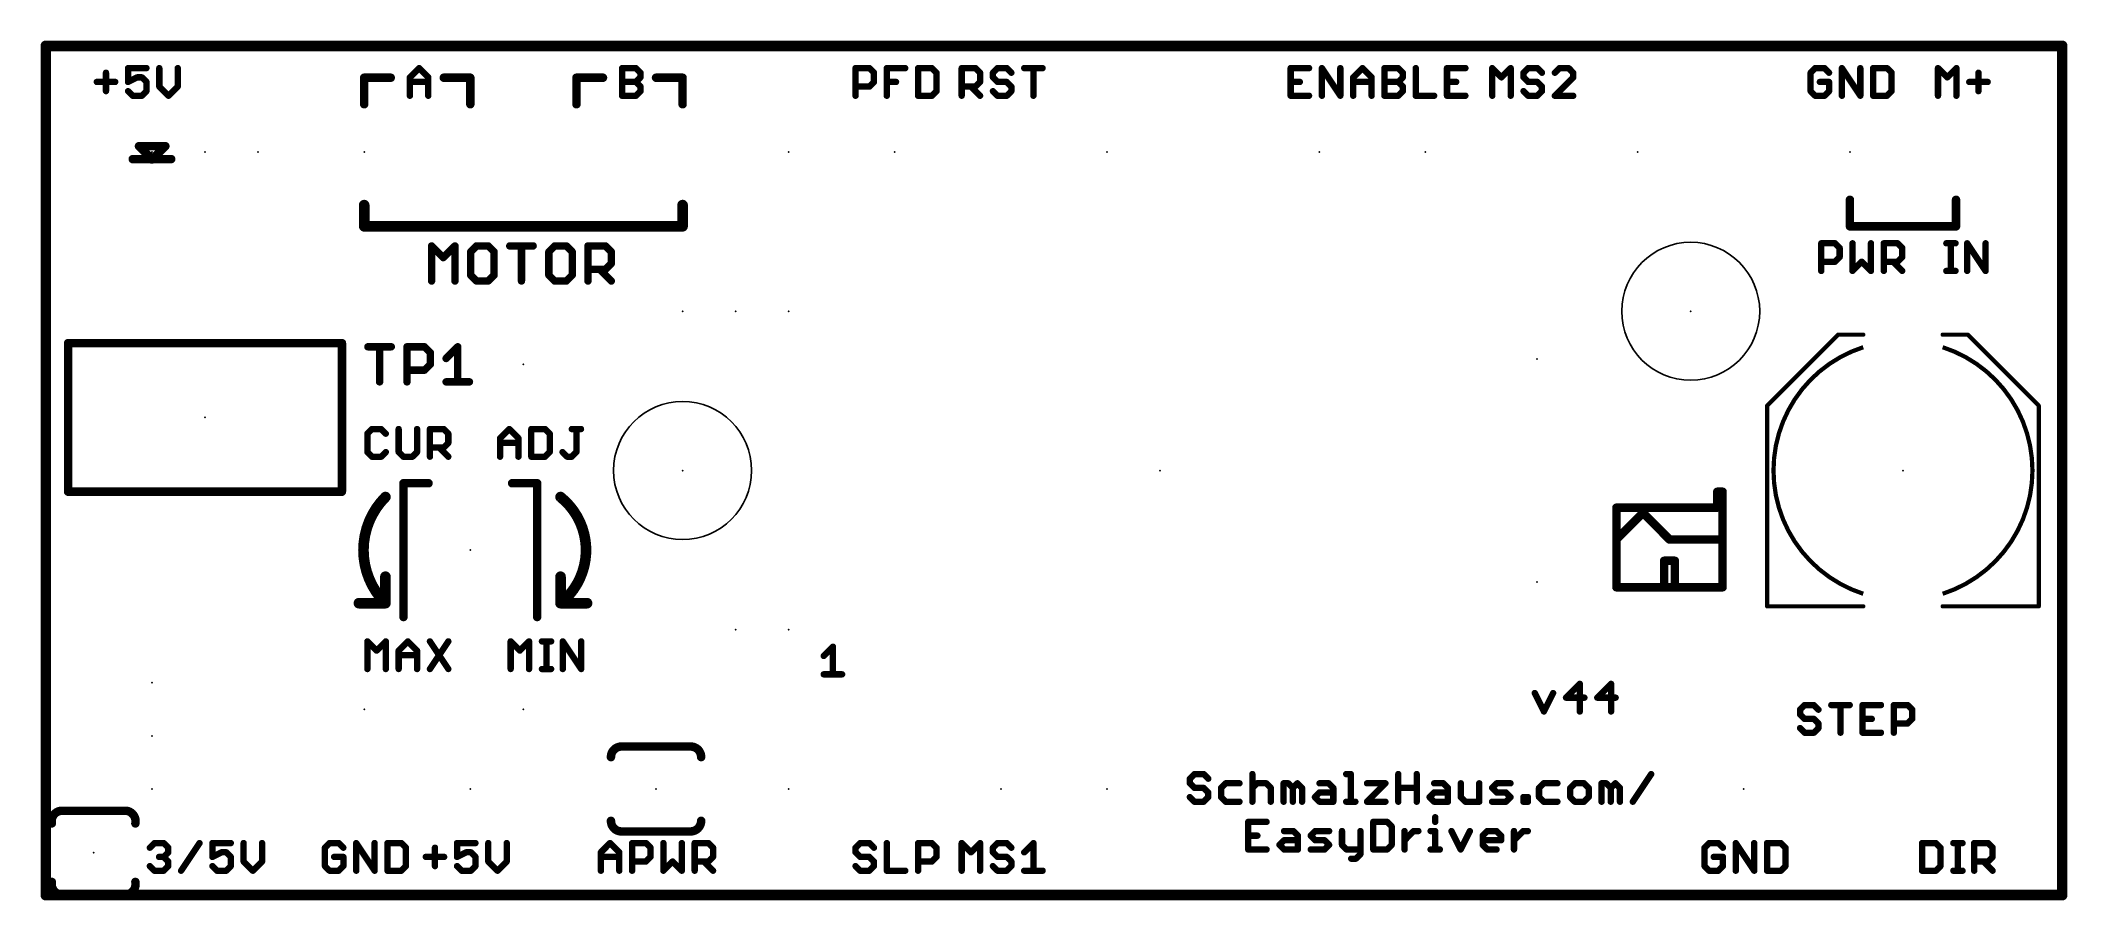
# Model space of a CAD drawing. Extents: x -0.1 to 48.4, y -0.1 to 20.4.
import ezdxf

# ---------------------------------------------------------------- set-up
doc = ezdxf.new("R2010")
doc.units = 0
for name, color, linetype in [('20', 7, 'CONTINUOUS'), ('21', 7, 'CONTINUOUS'), ('23', 7, 'CONTINUOUS')]:
    doc.layers.add(name, color=color, linetype=linetype)

msp = doc.modelspace()

# ---------------------------------------------------------------- linework, layer by layer
at = {"layer": '20'}
for centre in [(39.37, 13.97), (15.24, 10.16)]:
    msp.add_circle(centre, 1.651, dxfattribs=at)
at = {"layer": '21'}
for points, const_width in [([(0, 20.32), (0, 0)], 0.254), ([(48.26, 20.32), (0, 20.32)], 0.254), ([(48.26, 0), (48.26, 20.32)], 0.254), ([(1.2192, 19.4567), (1.6598, 19.4567)], 0.1524), ([(1.4395, 19.677), (1.4395, 19.2364)], 0.1524), ([(2.4083, 19.7872), (1.9676, 19.7872)], 0.1524), ([(1.9676, 19.7872), (1.9676, 19.4567)], 0.1524), ([(1.9676, 19.4567), (2.1879, 19.5668)], 0.1524), ([(2.1879, 19.5668), (2.2981, 19.5668)], 0.1524), ([(2.2981, 19.5668), (2.4083, 19.4567)], 0.1524), ([(2.4083, 19.4567), (2.4083, 19.2364)], 0.1524), ([(2.716, 19.7872), (2.716, 19.3465)], 0.1524), ([(2.716, 19.3465), (2.9364, 19.1262)], 0.1524), ([(2.9364, 19.1262), (3.1567, 19.3465)], 0.1524), ([(3.1567, 19.3465), (3.1567, 19.7872)], 0.1524), ([(7.62, 19.558), (8.255, 19.558)], 0.2032), ([(7.62, 19.558), (7.62, 18.923)], 0.2032), ([(8.7122, 19.5668), (8.9325, 19.7872)], 0.1524), ([(8.7122, 19.1262), (8.7122, 19.5668)], 0.1524), ([(8.7122, 19.4567), (9.1528, 19.4567)], 0.1524), ([(8.9325, 19.7872), (9.1528, 19.5668)], 0.1524), ([(9.1528, 19.5668), (9.1528, 19.1262)], 0.1524), ([(10.16, 19.558), (9.525, 19.558)], 0.2032), ([(10.16, 19.558), (10.16, 18.923)], 0.2032), ([(13.335, 19.558), (12.7, 19.558)], 0.2032), ([(12.7, 19.558), (12.7, 18.923)], 0.2032), ([(13.7922, 19.1262), (13.7922, 19.7872)], 0.1524), ([(13.7922, 19.7872), (14.1227, 19.7872)], 0.1524), ([(13.7922, 19.4567), (14.1227, 19.4567)], 0.1524), ([(14.1227, 19.7872), (14.2328, 19.677)], 0.1524), ([(14.2328, 19.5668), (14.1227, 19.4567)], 0.1524), ([(14.1227, 19.4567), (14.2328, 19.3465)], 0.1524), ([(14.2328, 19.677), (14.2328, 19.5668)], 0.1524), ([(14.2328, 19.3465), (14.2328, 19.2364)], 0.1524), ([(15.24, 19.558), (14.605, 19.558)], 0.2032), ([(15.24, 19.558), (15.24, 18.923)], 0.2032), ([(19.3802, 19.1262), (19.3802, 19.7872)], 0.1524), ([(19.3802, 19.7872), (19.7107, 19.7872)], 0.1524), ([(19.7107, 19.3465), (19.3802, 19.3465)], 0.1524), ([(19.7107, 19.7872), (19.8208, 19.677)], 0.1524), ([(19.8208, 19.4567), (19.7107, 19.3465)], 0.1524), ([(19.8208, 19.677), (19.8208, 19.4567)], 0.1524), ([(20.1286, 19.1262), (20.1286, 19.7872)], 0.1524), ([(20.1286, 19.7872), (20.5693, 19.7872)], 0.1524), ([(20.1286, 19.4567), (20.3489, 19.4567)], 0.1524), ([(20.877, 19.7872), (20.877, 19.1262)], 0.1524), ([(21.2075, 19.7872), (20.877, 19.7872)], 0.1524), ([(21.3177, 19.677), (21.2075, 19.7872)], 0.1524), ([(21.3177, 19.2364), (21.3177, 19.677)], 0.1524), ([(21.9202, 19.1262), (21.9202, 19.7872)], 0.1524), ([(21.9202, 19.7872), (22.2507, 19.7872)], 0.1524), ([(22.2507, 19.3465), (21.9202, 19.3465)], 0.1524), ([(22.1405, 19.3465), (22.3608, 19.1262)], 0.1524), ([(22.2507, 19.7872), (22.3608, 19.677)], 0.1524), ([(22.3608, 19.4567), (22.2507, 19.3465)], 0.1524), ([(22.3608, 19.677), (22.3608, 19.4567)], 0.1524), ([(22.7788, 19.7872), (22.6686, 19.677)], 0.1524), ([(22.6686, 19.677), (22.6686, 19.5668)], 0.1524), ([(22.6686, 19.5668), (22.7788, 19.4567)], 0.1524), ([(22.9991, 19.7872), (22.7788, 19.7872)], 0.1524), ([(22.7788, 19.4567), (22.9991, 19.4567)], 0.1524), ([(23.1093, 19.677), (22.9991, 19.7872)], 0.1524), ([(22.9991, 19.4567), (23.1093, 19.3465)], 0.1524), ([(23.1093, 19.3465), (23.1093, 19.2364)], 0.1524), ([(23.417, 19.7872), (23.8577, 19.7872)], 0.1524), ([(23.6374, 19.1262), (23.6374, 19.7872)], 0.1524), ([(30.2348, 19.7872), (29.7942, 19.7872)], 0.1524), ([(29.7942, 19.7872), (29.7942, 19.1262)], 0.1524), ([(29.7942, 19.4567), (30.0145, 19.4567)], 0.1524), ([(30.5426, 19.1262), (30.5426, 19.7872)], 0.1524), ([(30.5426, 19.7872), (30.9833, 19.1262)], 0.1524), ([(30.9833, 19.1262), (30.9833, 19.7872)], 0.1524), ([(31.291, 19.5668), (31.5114, 19.7872)], 0.1524), ([(31.291, 19.1262), (31.291, 19.5668)], 0.1524), ([(31.291, 19.4567), (31.7317, 19.4567)], 0.1524), ([(31.5114, 19.7872), (31.7317, 19.5668)], 0.1524), ([(31.7317, 19.5668), (31.7317, 19.1262)], 0.1524), ([(32.0394, 19.1262), (32.0394, 19.7872)], 0.1524), ([(32.0394, 19.7872), (32.3699, 19.7872)], 0.1524), ([(32.0394, 19.4567), (32.3699, 19.4567)], 0.1524), ([(32.3699, 19.7872), (32.4801, 19.677)], 0.1524), ([(32.4801, 19.5668), (32.3699, 19.4567)], 0.1524), ([(32.3699, 19.4567), (32.4801, 19.3465)], 0.1524), ([(32.4801, 19.677), (32.4801, 19.5668)], 0.1524), ([(32.4801, 19.3465), (32.4801, 19.2364)], 0.1524), ([(32.7879, 19.7872), (32.7879, 19.1262)], 0.1524), ([(33.9769, 19.7872), (33.5363, 19.7872)], 0.1524), ([(33.5363, 19.7872), (33.5363, 19.1262)], 0.1524), ([(33.5363, 19.4567), (33.7566, 19.4567)], 0.1524), ([(34.6202, 19.1262), (34.6202, 19.7872)], 0.1524), ([(34.6202, 19.7872), (34.8405, 19.5668)], 0.1524), ([(34.8405, 19.5668), (35.0608, 19.7872)], 0.1524), ([(35.0608, 19.7872), (35.0608, 19.1262)], 0.1524), ([(35.4788, 19.7872), (35.3686, 19.677)], 0.1524), ([(35.3686, 19.677), (35.3686, 19.5668)], 0.1524), ([(35.3686, 19.5668), (35.4788, 19.4567)], 0.1524), ([(35.6991, 19.7872), (35.4788, 19.7872)], 0.1524), ([(35.4788, 19.4567), (35.6991, 19.4567)], 0.1524), ([(35.8093, 19.677), (35.6991, 19.7872)], 0.1524), ([(35.6991, 19.4567), (35.8093, 19.3465)], 0.1524), ([(35.8093, 19.3465), (35.8093, 19.2364)], 0.1524), ([(36.2272, 19.7872), (36.117, 19.677)], 0.1524), ([(36.117, 19.1262), (36.5577, 19.5668)], 0.1524), ([(36.4475, 19.7872), (36.2272, 19.7872)], 0.1524), ([(36.5577, 19.677), (36.4475, 19.7872)], 0.1524), ([(36.5577, 19.5668), (36.5577, 19.677)], 0.1524), ([(42.3504, 19.7872), (42.2402, 19.677)], 0.1524), ([(42.2402, 19.677), (42.2402, 19.2364)], 0.1524), ([(42.5707, 19.7872), (42.3504, 19.7872)], 0.1524), ([(42.6808, 19.4567), (42.4605, 19.4567)], 0.1524), ([(42.6808, 19.677), (42.5707, 19.7872)], 0.1524), ([(42.6808, 19.2364), (42.6808, 19.4567)], 0.1524), ([(42.9886, 19.1262), (42.9886, 19.7872)], 0.1524), ([(42.9886, 19.7872), (43.4293, 19.1262)], 0.1524), ([(43.4293, 19.1262), (43.4293, 19.7872)], 0.1524), ([(43.737, 19.7872), (43.737, 19.1262)], 0.1524), ([(44.0675, 19.7872), (43.737, 19.7872)], 0.1524), ([(44.1777, 19.677), (44.0675, 19.7872)], 0.1524), ([(44.1777, 19.2364), (44.1777, 19.677)], 0.1524), ([(45.2882, 19.1262), (45.2882, 19.7872)], 0.1524), ([(45.2882, 19.7872), (45.5085, 19.5668)], 0.1524), ([(45.5085, 19.5668), (45.7288, 19.7872)], 0.1524), ([(45.7288, 19.7872), (45.7288, 19.1262)], 0.1524), ([(46.0366, 19.4567), (46.4773, 19.4567)], 0.1524), ([(46.2569, 19.677), (46.2569, 19.2364)], 0.1524), ([(2.0778, 19.1262), (1.9676, 19.2364)], 0.1524), ([(2.2981, 19.1262), (2.0778, 19.1262)], 0.1524), ([(2.4083, 19.2364), (2.2981, 19.1262)], 0.1524), ([(14.1227, 19.1262), (13.7922, 19.1262)], 0.1524), ([(14.2328, 19.2364), (14.1227, 19.1262)], 0.1524), ([(20.877, 19.1262), (21.2075, 19.1262)], 0.1524), ([(21.2075, 19.1262), (21.3177, 19.2364)], 0.1524), ([(22.7788, 19.1262), (22.6686, 19.2364)], 0.1524), ([(22.9991, 19.1262), (22.7788, 19.1262)], 0.1524), ([(23.1093, 19.2364), (22.9991, 19.1262)], 0.1524), ([(29.7942, 19.1262), (30.2348, 19.1262)], 0.1524), ([(32.3699, 19.1262), (32.0394, 19.1262)], 0.1524), ([(32.4801, 19.2364), (32.3699, 19.1262)], 0.1524), ([(32.7879, 19.1262), (33.2285, 19.1262)], 0.1524), ([(33.5363, 19.1262), (33.9769, 19.1262)], 0.1524), ([(35.4788, 19.1262), (35.3686, 19.2364)], 0.1524), ([(35.6991, 19.1262), (35.4788, 19.1262)], 0.1524), ([(35.8093, 19.2364), (35.6991, 19.1262)], 0.1524), ([(36.5577, 19.1262), (36.117, 19.1262)], 0.1524), ([(42.2402, 19.2364), (42.3504, 19.1262)], 0.1524), ([(42.3504, 19.1262), (42.5707, 19.1262)], 0.1524), ([(42.5707, 19.1262), (42.6808, 19.2364)], 0.1524), ([(43.737, 19.1262), (44.0675, 19.1262)], 0.1524), ([(44.0675, 19.1262), (44.1777, 19.2364)], 0.1524), ([(2.54, 17.61), (2.23, 17.92)], 0.2032), ([(2.86, 17.92), (2.23, 17.92)], 0.2032), ([(2.54, 17.6), (2.86, 17.92)], 0.2032), ([(2.08, 17.61), (2.54, 17.61)], 0.2032), ([(3, 17.61), (2.54, 17.61)], 0.2032), ([(7.62, 16.51), (7.62, 16.002)], 0.254), ([(15.24, 16.002), (15.24, 16.51)], 0.254), ([(43.18, 16.637), (43.18, 16.002)], 0.2032), ([(45.72, 16.637), (45.72, 16.002)], 0.2032), ([(7.62, 16.002), (15.24, 16.002)], 0.254), ([(45.72, 16.002), (43.18, 16.002)], 0.2032), ([(9.2329, 14.6939), (9.2329, 15.5328)], 0.1778), ([(9.2329, 15.5328), (9.5125, 15.2532)], 0.1778), ([(9.5125, 15.2532), (9.7922, 15.5328)], 0.1778), ([(9.7922, 15.5328), (9.7922, 14.6939)], 0.1778), ([(10.3082, 15.5328), (10.1684, 15.393)], 0.1778), ([(10.5879, 15.5328), (10.3082, 15.5328)], 0.1778), ([(10.7277, 15.393), (10.5879, 15.5328)], 0.1778), ([(11.1039, 15.5328), (11.6632, 15.5328)], 0.1778), ([(11.3836, 14.6939), (11.3836, 15.5328)], 0.1778), ([(12.1793, 15.5328), (12.0395, 15.393)], 0.1778), ([(12.4589, 15.5328), (12.1793, 15.5328)], 0.1778), ([(12.5987, 15.393), (12.4589, 15.5328)], 0.1778), ([(12.975, 14.6939), (12.975, 15.5328)], 0.1778), ([(12.975, 15.5328), (13.3944, 15.5328)], 0.1778), ([(13.3944, 15.5328), (13.5343, 15.393)], 0.1778), ([(42.4942, 14.9352), (42.4942, 15.5962)], 0.1524), ([(42.4942, 15.5962), (42.8247, 15.5962)], 0.1524), ([(42.8247, 15.5962), (42.9348, 15.486)], 0.1524), ([(42.9348, 15.486), (42.9348, 15.2657)], 0.1524), ([(43.2426, 15.5962), (43.2426, 14.9352)], 0.1524), ([(43.6833, 14.9352), (43.6833, 15.5962)], 0.1524), ([(43.991, 14.9352), (43.991, 15.5962)], 0.1524), ([(43.991, 15.5962), (44.3215, 15.5962)], 0.1524), ([(44.3215, 15.5962), (44.4317, 15.486)], 0.1524), ([(44.4317, 15.486), (44.4317, 15.2657)], 0.1524), ([(45.4879, 15.5962), (45.7082, 15.5962)], 0.1524), ([(45.598, 14.9352), (45.598, 15.5962)], 0.1524), ([(45.9868, 14.9352), (45.9868, 15.5962)], 0.1524), ([(45.9868, 15.5962), (46.4274, 14.9352)], 0.1524), ([(46.4274, 14.9352), (46.4274, 15.5962)], 0.1524), ([(10.1684, 15.393), (10.1684, 14.8337)], 0.1778), ([(10.7277, 14.8337), (10.7277, 15.393)], 0.1778), ([(12.0395, 15.393), (12.0395, 14.8337)], 0.1778), ([(12.5987, 14.8337), (12.5987, 15.393)], 0.1778), ([(13.3944, 14.9735), (12.975, 14.9735)], 0.1778), ([(13.2546, 14.9735), (13.5343, 14.6939)], 0.1778), ([(13.5343, 15.1134), (13.3944, 14.9735)], 0.1778), ([(13.5343, 15.393), (13.5343, 15.1134)], 0.1778), ([(42.8247, 15.1555), (42.4942, 15.1555)], 0.1524), ([(42.9348, 15.2657), (42.8247, 15.1555)], 0.1524), ([(43.2426, 14.9352), (43.4629, 15.1555)], 0.1524), ([(43.4629, 15.1555), (43.6833, 14.9352)], 0.1524), ([(44.3215, 15.1555), (43.991, 15.1555)], 0.1524), ([(44.2114, 15.1555), (44.4317, 14.9352)], 0.1524), ([(44.4317, 15.2657), (44.3215, 15.1555)], 0.1524), ([(10.1684, 14.8337), (10.3082, 14.6939)], 0.1778), ([(10.3082, 14.6939), (10.5879, 14.6939)], 0.1778), ([(10.5879, 14.6939), (10.7277, 14.8337)], 0.1778), ([(12.0395, 14.8337), (12.1793, 14.6939)], 0.1778), ([(12.1793, 14.6939), (12.4589, 14.6939)], 0.1778), ([(12.4589, 14.6939), (12.5987, 14.8337)], 0.1778), ([(45.4879, 14.9352), (45.7082, 14.9352)], 0.1524), ([(0.5334, 9.652), (0.5334, 13.208)], 0.2032), ([(0.5334, 13.208), (7.0866, 13.208)], 0.2032), ([(7.0866, 13.208), (7.0866, 9.652)], 0.2032), ([(7.7089, 13.1198), (8.2682, 13.1198)], 0.1778), ([(7.9885, 12.2809), (7.9885, 13.1198)], 0.1778), ([(8.6444, 12.2809), (8.6444, 13.1198)], 0.1778), ([(8.6444, 13.1198), (9.0639, 13.1198)], 0.1778), ([(9.0639, 13.1198), (9.2037, 12.98)], 0.1778), ([(9.5799, 12.8402), (9.8596, 13.1198)], 0.1778), ([(9.8596, 13.1198), (9.8596, 12.2809)], 0.1778), ([(41.2, 11.71), (42.9, 13.41)], 0.1016), ([(42.9, 13.41), (43.5, 13.41)], 0.1016), ([(45.4, 13.41), (46, 13.41)], 0.1016), ([(46, 13.41), (47.7, 11.71)], 0.1016), ([(9.0639, 12.5605), (8.6444, 12.5605)], 0.1778), ([(9.2037, 12.7004), (9.0639, 12.5605)], 0.1778), ([(9.2037, 12.98), (9.2037, 12.7004)], 0.1778), ([(9.5799, 12.2809), (10.1392, 12.2809)], 0.1778), ([(41.2, 6.91), (41.2, 11.71)], 0.1016), ([(47.7, 11.71), (47.7, 6.91)], 0.1016), ([(7.8064, 11.1512), (7.6962, 11.041)], 0.1524), ([(8.0267, 11.1512), (7.8064, 11.1512)], 0.1524), ([(8.1368, 11.041), (8.0267, 11.1512)], 0.1524), ([(8.4446, 11.1512), (8.4446, 10.6004)], 0.1524), ([(8.8853, 10.6004), (8.8853, 11.1512)], 0.1524), ([(9.193, 10.4902), (9.193, 11.1512)], 0.1524), ([(9.193, 11.1512), (9.5235, 11.1512)], 0.1524), ([(9.5235, 11.1512), (9.6337, 11.041)], 0.1524), ([(10.8712, 10.9308), (11.0915, 11.1512)], 0.1524), ([(11.0915, 11.1512), (11.3118, 10.9308)], 0.1524), ([(11.6196, 11.1512), (11.6196, 10.4902)], 0.1524), ([(11.9501, 11.1512), (11.6196, 11.1512)], 0.1524), ([(12.0603, 11.041), (11.9501, 11.1512)], 0.1524), ([(12.5884, 11.1512), (12.8087, 11.1512)], 0.1524), ([(12.6985, 10.6004), (12.6985, 11.1512)], 0.1524), ([(7.6962, 11.041), (7.6962, 10.6004)], 0.1524), ([(7.6962, 10.6004), (7.8064, 10.4902)], 0.1524), ([(8.0267, 10.4902), (8.1368, 10.6004)], 0.1524), ([(8.4446, 10.6004), (8.5548, 10.4902)], 0.1524), ([(8.7751, 10.4902), (8.8853, 10.6004)], 0.1524), ([(9.5235, 10.7105), (9.193, 10.7105)], 0.1524), ([(9.4134, 10.7105), (9.6337, 10.4902)], 0.1524), ([(9.6337, 10.8207), (9.5235, 10.7105)], 0.1524), ([(9.6337, 11.041), (9.6337, 10.8207)], 0.1524), ([(10.8712, 10.4902), (10.8712, 10.9308)], 0.1524), ([(10.8712, 10.8207), (11.3118, 10.8207)], 0.1524), ([(11.3118, 10.9308), (11.3118, 10.4902)], 0.1524), ([(11.9501, 10.4902), (12.0603, 10.6004)], 0.1524), ([(12.0603, 10.6004), (12.0603, 11.041)], 0.1524), ([(12.368, 10.6004), (12.4782, 10.4902)], 0.1524), ([(12.5884, 10.4902), (12.6985, 10.6004)], 0.1524), ([(7.8064, 10.4902), (8.0267, 10.4902)], 0.1524), ([(8.5548, 10.4902), (8.7751, 10.4902)], 0.1524), ([(11.6196, 10.4902), (11.9501, 10.4902)], 0.1524), ([(12.4782, 10.4902), (12.5884, 10.4902)], 0.1524), ([(7.0866, 9.652), (0.5334, 9.652)], 0.2032), ([(9.16, 9.855), (8.56, 9.855)], 0.2032), ([(8.56, 9.855), (8.56, 6.655)], 0.2032), ([(11.16, 9.855), (11.76, 9.855)], 0.2032), ([(11.76, 9.855), (11.76, 6.655)], 0.2032), ([(40.005, 9.271), (40.005, 9.652)], 0.2032), ([(40.005, 9.652), (40.132, 9.652)], 0.2032), ([(40.132, 9.652), (40.132, 8.509)], 0.2032), ([(37.592, 8.509), (37.592, 9.271)], 0.2032), ([(37.592, 9.271), (40.005, 9.271)], 0.2032), ([(37.592, 8.509), (38.227, 9.144)], 0.2032), ([(38.227, 9.144), (38.862, 8.509)], 0.2032), ([(37.592, 7.366), (37.592, 8.509)], 0.2032), ([(38.862, 8.509), (40.132, 8.509)], 0.2032), ([(40.132, 8.509), (40.132, 7.366)], 0.2032), ([(38.735, 7.493), (38.735, 8.001)], 0.2032), ([(38.735, 8.001), (38.989, 8.001)], 0.2032), ([(38.989, 8.001), (38.989, 7.366)], 0.2032), ([(8.128, 7.62), (8.128, 6.985)], 0.254), ([(12.319, 6.985), (12.319, 7.62)], 0.254), ([(38.989, 7.366), (37.592, 7.366)], 0.2032), ([(40.132, 7.366), (38.989, 7.366)], 0.2032), ([(8.128, 6.985), (7.493, 6.985)], 0.254), ([(12.319, 6.985), (12.954, 6.985)], 0.254), ([(43.5, 6.91), (41.2, 6.91)], 0.1016), ([(47.7, 6.91), (45.4, 6.91)], 0.1016), ([(7.6962, 5.4102), (7.6962, 6.0712)], 0.1524), ([(7.6962, 6.0712), (7.9165, 5.8508)], 0.1524), ([(7.9165, 5.8508), (8.1368, 6.0712)], 0.1524), ([(8.1368, 6.0712), (8.1368, 5.4102)], 0.1524), ([(8.4446, 5.8508), (8.6649, 6.0712)], 0.1524), ([(8.4446, 5.4102), (8.4446, 5.8508)], 0.1524), ([(8.6649, 6.0712), (8.8853, 5.8508)], 0.1524), ([(8.8853, 5.8508), (8.8853, 5.4102)], 0.1524), ([(9.193, 6.0712), (9.6337, 5.4102)], 0.1524), ([(9.6337, 6.0712), (9.193, 5.4102)], 0.1524), ([(11.1252, 5.4102), (11.1252, 6.0712)], 0.1524), ([(11.1252, 6.0712), (11.3455, 5.8508)], 0.1524), ([(11.3455, 5.8508), (11.5658, 6.0712)], 0.1524), ([(11.5658, 6.0712), (11.5658, 5.4102)], 0.1524), ([(11.8736, 6.0712), (12.0939, 6.0712)], 0.1524), ([(11.9838, 5.4102), (11.9838, 6.0712)], 0.1524), ([(12.3726, 5.4102), (12.3726, 6.0712)], 0.1524), ([(12.3726, 6.0712), (12.8132, 5.4102)], 0.1524), ([(12.8132, 5.4102), (12.8132, 6.0712)], 0.1524), ([(18.6182, 5.7238), (18.8385, 5.9442)], 0.1524), ([(18.8385, 5.9442), (18.8385, 5.2832)], 0.1524), ([(8.4446, 5.7407), (8.8853, 5.7407)], 0.1524), ([(11.8736, 5.4102), (12.0939, 5.4102)], 0.1524), ([(18.6182, 5.2832), (19.0588, 5.2832)], 0.1524), ([(35.6362, 4.8348), (35.8565, 4.3942)], 0.1524), ([(35.8565, 4.3942), (36.0768, 4.8348)], 0.1524), ([(36.7151, 5.0552), (36.3846, 4.7247)], 0.1524), ([(36.7151, 4.3942), (36.7151, 5.0552)], 0.1524), ([(37.4635, 5.0552), (37.133, 4.7247)], 0.1524), ([(37.4635, 4.3942), (37.4635, 5.0552)], 0.1524), ([(36.3846, 4.7247), (36.8253, 4.7247)], 0.1524), ([(37.133, 4.7247), (37.5737, 4.7247)], 0.1524), ([(42.0964, 4.5472), (41.9862, 4.437)], 0.1524), ([(41.9862, 4.437), (41.9862, 4.3268)], 0.1524), ([(41.9862, 4.3268), (42.0964, 4.2167)], 0.1524), ([(42.3167, 4.5472), (42.0964, 4.5472)], 0.1524), ([(42.4268, 4.437), (42.3167, 4.5472)], 0.1524), ([(42.7346, 4.5472), (43.1753, 4.5472)], 0.1524), ([(42.9549, 3.8862), (42.9549, 4.5472)], 0.1524), ([(43.9237, 4.5472), (43.483, 4.5472)], 0.1524), ([(43.483, 4.5472), (43.483, 3.8862)], 0.1524), ([(44.2314, 3.8862), (44.2314, 4.5472)], 0.1524), ([(44.2314, 4.5472), (44.5619, 4.5472)], 0.1524), ([(44.5619, 4.5472), (44.6721, 4.437)], 0.1524), ([(44.6721, 4.437), (44.6721, 4.2167)], 0.1524), ([(42.0964, 3.8862), (41.9862, 3.9964)], 0.1524), ([(42.0964, 4.2167), (42.3167, 4.2167)], 0.1524), ([(42.3167, 3.8862), (42.0964, 3.8862)], 0.1524), ([(42.3167, 4.2167), (42.4268, 4.1065)], 0.1524), ([(42.4268, 3.9964), (42.3167, 3.8862)], 0.1524), ([(42.4268, 4.1065), (42.4268, 3.9964)], 0.1524), ([(43.483, 4.2167), (43.7034, 4.2167)], 0.1524), ([(43.483, 3.8862), (43.9237, 3.8862)], 0.1524), ([(44.5619, 4.1065), (44.2314, 4.1065)], 0.1524), ([(44.6721, 4.2167), (44.5619, 4.1065)], 0.1524), ([(13.7795, 3.556), (15.4305, 3.556)], 0.2032), ([(27.4914, 2.8962), (27.3812, 2.786)], 0.1524), ([(27.7117, 2.8962), (27.4914, 2.8962)], 0.1524), ([(27.8218, 2.786), (27.7117, 2.8962)], 0.1524), ([(28.878, 2.8962), (28.878, 2.2352)], 0.1524), ([(31.1233, 2.8962), (31.2334, 2.8962)], 0.1524), ([(31.2334, 2.8962), (31.2334, 2.2352)], 0.1524), ([(32.3706, 2.2352), (32.3706, 2.8962)], 0.1524), ([(32.8113, 2.8962), (32.8113, 2.2352)], 0.1524), ([(37.9838, 2.2352), (38.4244, 2.8962)], 0.1524), ([(27.3812, 2.786), (27.3812, 2.6758)], 0.1524), ([(27.3812, 2.6758), (27.4914, 2.5657)], 0.1524), ([(27.4914, 2.5657), (27.7117, 2.5657)], 0.1524), ([(27.7117, 2.5657), (27.8218, 2.4555)], 0.1524), ([(27.8218, 2.4555), (27.8218, 2.3454)], 0.1524), ([(28.2398, 2.6758), (28.1296, 2.5657)], 0.1524), ([(28.1296, 2.5657), (28.1296, 2.3454)], 0.1524), ([(28.5703, 2.6758), (28.2398, 2.6758)], 0.1524), ([(28.878, 2.5657), (28.9882, 2.6758)], 0.1524), ([(28.9882, 2.6758), (29.2085, 2.6758)], 0.1524), ([(29.2085, 2.6758), (29.3187, 2.5657)], 0.1524), ([(29.3187, 2.5657), (29.3187, 2.2352)], 0.1524), ([(29.6264, 2.2352), (29.6264, 2.6758)], 0.1524), ([(29.6264, 2.6758), (29.7366, 2.6758)], 0.1524), ([(29.7366, 2.6758), (29.8468, 2.5657)], 0.1524), ([(29.8468, 2.5657), (29.9569, 2.6758)], 0.1524), ([(29.8468, 2.5657), (29.8468, 2.2352)], 0.1524), ([(29.9569, 2.6758), (30.0671, 2.5657)], 0.1524), ([(30.0671, 2.5657), (30.0671, 2.2352)], 0.1524), ([(30.3749, 2.3454), (30.485, 2.4555)], 0.1524), ([(30.485, 2.6758), (30.7053, 2.6758)], 0.1524), ([(30.485, 2.4555), (30.8155, 2.4555)], 0.1524), ([(30.7053, 2.6758), (30.8155, 2.5657)], 0.1524), ([(30.8155, 2.5657), (30.8155, 2.2352)], 0.1524), ([(31.6222, 2.6758), (32.0629, 2.6758)], 0.1524), ([(32.0629, 2.6758), (31.6222, 2.2352)], 0.1524), ([(32.3706, 2.5657), (32.8113, 2.5657)], 0.1524), ([(33.1191, 2.3454), (33.2292, 2.4555)], 0.1524), ([(33.2292, 2.6758), (33.4495, 2.6758)], 0.1524), ([(33.2292, 2.4555), (33.5597, 2.4555)], 0.1524), ([(33.4495, 2.6758), (33.5597, 2.5657)], 0.1524), ([(33.5597, 2.5657), (33.5597, 2.2352)], 0.1524), ([(33.8675, 2.6758), (33.8675, 2.3454)], 0.1524), ([(34.3081, 2.2352), (34.3081, 2.6758)], 0.1524), ([(34.6159, 2.5657), (34.726, 2.6758)], 0.1524), ([(34.726, 2.4555), (34.6159, 2.5657)], 0.1524), ([(34.726, 2.6758), (35.0565, 2.6758)], 0.1524), ([(34.9464, 2.4555), (34.726, 2.4555)], 0.1524), ([(35.0565, 2.3454), (34.9464, 2.4555)], 0.1524), ([(35.8487, 2.6758), (35.7385, 2.5657)], 0.1524), ([(35.7385, 2.5657), (35.7385, 2.3454)], 0.1524), ([(36.1791, 2.6758), (35.8487, 2.6758)], 0.1524), ([(36.5971, 2.6758), (36.4869, 2.5657)], 0.1524), ([(36.4869, 2.5657), (36.4869, 2.3454)], 0.1524), ([(36.8174, 2.6758), (36.5971, 2.6758)], 0.1524), ([(36.9276, 2.5657), (36.8174, 2.6758)], 0.1524), ([(36.9276, 2.3454), (36.9276, 2.5657)], 0.1524), ([(37.2353, 2.2352), (37.2353, 2.6758)], 0.1524), ([(37.2353, 2.6758), (37.3455, 2.6758)], 0.1524), ([(37.3455, 2.6758), (37.4557, 2.5657)], 0.1524), ([(37.4557, 2.5657), (37.5658, 2.6758)], 0.1524), ([(37.4557, 2.5657), (37.4557, 2.2352)], 0.1524), ([(37.5658, 2.6758), (37.676, 2.5657)], 0.1524), ([(37.676, 2.5657), (37.676, 2.2352)], 0.1524), ([(0.343, 2.016), (1.943, 2.016)], 0.2032), ([(27.4914, 2.2352), (27.3812, 2.3454)], 0.1524), ([(27.7117, 2.2352), (27.4914, 2.2352)], 0.1524), ([(27.8218, 2.3454), (27.7117, 2.2352)], 0.1524), ([(28.1296, 2.3454), (28.2398, 2.2352)], 0.1524), ([(28.2398, 2.2352), (28.5703, 2.2352)], 0.1524), ([(30.485, 2.2352), (30.3749, 2.3454)], 0.1524), ([(30.8155, 2.2352), (30.485, 2.2352)], 0.1524), ([(31.1233, 2.2352), (31.3436, 2.2352)], 0.1524), ([(31.6222, 2.2352), (32.0629, 2.2352)], 0.1524), ([(33.2292, 2.2352), (33.1191, 2.3454)], 0.1524), ([(33.5597, 2.2352), (33.2292, 2.2352)], 0.1524), ([(33.8675, 2.3454), (33.9776, 2.2352)], 0.1524), ([(33.9776, 2.2352), (34.3081, 2.2352)], 0.1524), ([(34.6159, 2.2352), (34.9464, 2.2352)], 0.1524), ([(34.9464, 2.2352), (35.0565, 2.3454)], 0.1524), ([(35.3643, 2.2352), (35.3643, 2.3454)], 0.1524), ([(35.3643, 2.3454), (35.4745, 2.3454)], 0.1524), ([(35.4745, 2.2352), (35.3643, 2.2352)], 0.1524), ([(35.4745, 2.3454), (35.4745, 2.2352)], 0.1524), ([(35.7385, 2.3454), (35.8487, 2.2352)], 0.1524), ([(35.8487, 2.2352), (36.1791, 2.2352)], 0.1524), ([(36.4869, 2.3454), (36.5971, 2.2352)], 0.1524), ([(36.5971, 2.2352), (36.8174, 2.2352)], 0.1524), ([(36.8174, 2.2352), (36.9276, 2.3454)], 0.1524), ([(15.4305, 1.524), (13.7795, 1.524)], 0.2032), ([(29.2188, 1.7532), (28.7782, 1.7532)], 0.1524), ([(28.7782, 1.7532), (28.7782, 1.0922)], 0.1524), ([(28.7782, 1.4227), (28.9985, 1.4227)], 0.1524), ([(29.6368, 1.5328), (29.8571, 1.5328)], 0.1524), ([(29.8571, 1.5328), (29.9673, 1.4227)], 0.1524), ([(29.9673, 1.4227), (29.9673, 1.0922)], 0.1524), ([(30.275, 1.4227), (30.3852, 1.5328)], 0.1524), ([(30.3852, 1.3125), (30.275, 1.4227)], 0.1524), ([(30.3852, 1.5328), (30.7157, 1.5328)], 0.1524), ([(31.0234, 1.5328), (31.0234, 1.2024)], 0.1524), ([(31.4641, 1.5328), (31.4641, 0.982)], 0.1524), ([(31.7719, 1.7532), (31.7719, 1.0922)], 0.1524), ([(32.1023, 1.7532), (31.7719, 1.7532)], 0.1524), ([(32.2125, 1.643), (32.1023, 1.7532)], 0.1524), ([(32.2125, 1.2024), (32.2125, 1.643)], 0.1524), ([(32.5203, 1.0922), (32.5203, 1.5328)], 0.1524), ([(32.5203, 1.3125), (32.7406, 1.5328)], 0.1524), ([(32.7406, 1.5328), (32.8508, 1.5328)], 0.1524), ([(33.144, 1.5328), (33.2541, 1.5328)], 0.1524), ([(33.2541, 1.8633), (33.2541, 1.7532)], 0.1524), ([(33.2541, 1.5328), (33.2541, 1.0922)], 0.1524), ([(33.6429, 1.5328), (33.8632, 1.0922)], 0.1524), ([(33.8632, 1.0922), (34.0835, 1.5328)], 0.1524), ([(34.3913, 1.4227), (34.5015, 1.5328)], 0.1524), ([(34.3913, 1.2024), (34.3913, 1.4227)], 0.1524), ([(34.5015, 1.5328), (34.7218, 1.5328)], 0.1524), ([(34.7218, 1.5328), (34.832, 1.4227)], 0.1524), ([(34.832, 1.4227), (34.832, 1.3125)], 0.1524), ([(35.1397, 1.0922), (35.1397, 1.5328)], 0.1524), ([(35.1397, 1.3125), (35.3601, 1.5328)], 0.1524), ([(35.3601, 1.5328), (35.4702, 1.5328)], 0.1524), ([(2.4892, 1.135), (2.5994, 1.2452)], 0.1524), ([(2.5994, 1.2452), (2.8197, 1.2452)], 0.1524), ([(2.8197, 0.9147), (2.7095, 0.9147)], 0.1524), ([(2.8197, 1.2452), (2.9298, 1.135)], 0.1524), ([(2.9298, 1.0248), (2.8197, 0.9147)], 0.1524), ([(2.8197, 0.9147), (2.9298, 0.8045)], 0.1524), ([(2.9298, 1.135), (2.9298, 1.0248)], 0.1524), ([(3.2376, 0.5842), (3.6783, 1.2452)], 0.1524), ([(4.4267, 1.2452), (3.986, 1.2452)], 0.1524), ([(3.986, 1.2452), (3.986, 0.9147)], 0.1524), ([(3.986, 0.9147), (4.2064, 1.0248)], 0.1524), ([(4.2064, 1.0248), (4.3165, 1.0248)], 0.1524), ([(4.3165, 1.0248), (4.4267, 0.9147)], 0.1524), ([(4.4267, 0.9147), (4.4267, 0.6944)], 0.1524), ([(4.7344, 1.2452), (4.7344, 0.8045)], 0.1524), ([(5.1751, 0.8045), (5.1751, 1.2452)], 0.1524), ([(6.7904, 1.2452), (6.6802, 1.135)], 0.1524), ([(6.6802, 1.135), (6.6802, 0.6944)], 0.1524), ([(7.0107, 1.2452), (6.7904, 1.2452)], 0.1524), ([(7.1208, 0.9147), (6.9005, 0.9147)], 0.1524), ([(7.1208, 1.135), (7.0107, 1.2452)], 0.1524), ([(7.1208, 0.6944), (7.1208, 0.9147)], 0.1524), ([(7.4286, 0.5842), (7.4286, 1.2452)], 0.1524), ([(7.4286, 1.2452), (7.8693, 0.5842)], 0.1524), ([(7.8693, 0.5842), (7.8693, 1.2452)], 0.1524), ([(8.177, 1.2452), (8.177, 0.5842)], 0.1524), ([(8.5075, 1.2452), (8.177, 1.2452)], 0.1524), ([(8.6177, 1.135), (8.5075, 1.2452)], 0.1524), ([(8.6177, 0.6944), (8.6177, 1.135)], 0.1524), ([(9.0932, 0.9147), (9.5338, 0.9147)], 0.1524), ([(9.3135, 1.135), (9.3135, 0.6944)], 0.1524), ([(10.2823, 1.2452), (9.8416, 1.2452)], 0.1524), ([(9.8416, 1.2452), (9.8416, 0.9147)], 0.1524), ([(9.8416, 0.9147), (10.0619, 1.0248)], 0.1524), ([(10.0619, 1.0248), (10.1721, 1.0248)], 0.1524), ([(10.1721, 1.0248), (10.2823, 0.9147)], 0.1524), ([(10.2823, 0.9147), (10.2823, 0.6944)], 0.1524), ([(10.59, 1.2452), (10.59, 0.8045)], 0.1524), ([(11.0307, 0.8045), (11.0307, 1.2452)], 0.1524), ([(13.2842, 1.0248), (13.5045, 1.2452)], 0.1524), ([(13.2842, 0.5842), (13.2842, 1.0248)], 0.1524), ([(13.2842, 0.9147), (13.7248, 0.9147)], 0.1524), ([(13.5045, 1.2452), (13.7248, 1.0248)], 0.1524), ([(13.7248, 1.0248), (13.7248, 0.5842)], 0.1524), ([(14.0326, 0.5842), (14.0326, 1.2452)], 0.1524), ([(14.0326, 1.2452), (14.3631, 1.2452)], 0.1524), ([(14.3631, 1.2452), (14.4733, 1.135)], 0.1524), ([(14.4733, 0.9147), (14.3631, 0.8045)], 0.1524), ([(14.4733, 1.135), (14.4733, 0.9147)], 0.1524), ([(14.781, 1.2452), (14.781, 0.5842)], 0.1524), ([(15.2217, 0.5842), (15.2217, 1.2452)], 0.1524), ([(15.5294, 0.5842), (15.5294, 1.2452)], 0.1524), ([(15.5294, 1.2452), (15.8599, 1.2452)], 0.1524), ([(15.8599, 1.2452), (15.9701, 1.135)], 0.1524), ([(15.9701, 0.9147), (15.8599, 0.8045)], 0.1524), ([(15.9701, 1.135), (15.9701, 0.9147)], 0.1524), ([(19.4904, 1.2452), (19.3802, 1.135)], 0.1524), ([(19.3802, 1.135), (19.3802, 1.0248)], 0.1524), ([(19.3802, 1.0248), (19.4904, 0.9147)], 0.1524), ([(19.7107, 1.2452), (19.4904, 1.2452)], 0.1524), ([(19.4904, 0.9147), (19.7107, 0.9147)], 0.1524), ([(19.8208, 1.135), (19.7107, 1.2452)], 0.1524), ([(19.7107, 0.9147), (19.8208, 0.8045)], 0.1524), ([(20.1286, 1.2452), (20.1286, 0.5842)], 0.1524), ([(20.877, 0.5842), (20.877, 1.2452)], 0.1524), ([(20.877, 1.2452), (21.2075, 1.2452)], 0.1524), ([(21.2075, 1.2452), (21.3177, 1.135)], 0.1524), ([(21.3177, 0.9147), (21.2075, 0.8045)], 0.1524), ([(21.3177, 1.135), (21.3177, 0.9147)], 0.1524), ([(21.9202, 0.5842), (21.9202, 1.2452)], 0.1524), ([(21.9202, 1.2452), (22.1405, 1.0248)], 0.1524), ([(22.1405, 1.0248), (22.3608, 1.2452)], 0.1524), ([(22.3608, 1.2452), (22.3608, 0.5842)], 0.1524), ([(22.7788, 1.2452), (22.6686, 1.135)], 0.1524), ([(22.6686, 1.135), (22.6686, 1.0248)], 0.1524), ([(22.6686, 1.0248), (22.7788, 0.9147)], 0.1524), ([(22.9991, 1.2452), (22.7788, 1.2452)], 0.1524), ([(22.7788, 0.9147), (22.9991, 0.9147)], 0.1524), ([(23.1093, 1.135), (22.9991, 1.2452)], 0.1524), ([(22.9991, 0.9147), (23.1093, 0.8045)], 0.1524), ([(23.417, 1.0248), (23.6374, 1.2452)], 0.1524), ([(23.6374, 1.2452), (23.6374, 0.5842)], 0.1524), ([(28.7782, 1.0922), (29.2188, 1.0922)], 0.1524), ([(29.5266, 1.2024), (29.6368, 1.3125)], 0.1524), ([(29.6368, 1.0922), (29.5266, 1.2024)], 0.1524), ([(29.6368, 1.3125), (29.9673, 1.3125)], 0.1524), ([(29.9673, 1.0922), (29.6368, 1.0922)], 0.1524), ([(30.275, 1.0922), (30.6055, 1.0922)], 0.1524), ([(30.6055, 1.3125), (30.3852, 1.3125)], 0.1524), ([(30.7157, 1.2024), (30.6055, 1.3125)], 0.1524), ([(30.6055, 1.0922), (30.7157, 1.2024)], 0.1524), ([(31.0234, 1.2024), (31.1336, 1.0922)], 0.1524), ([(31.1336, 1.0922), (31.4641, 1.0922)], 0.1524), ([(31.4641, 0.982), (31.3539, 0.8719)], 0.1524), ([(31.7719, 1.0922), (32.1023, 1.0922)], 0.1524), ([(32.1023, 1.0922), (32.2125, 1.2024)], 0.1524), ([(33.144, 1.0922), (33.3643, 1.0922)], 0.1524), ([(34.832, 1.3125), (34.3913, 1.3125)], 0.1524), ([(34.5015, 1.0922), (34.3913, 1.2024)], 0.1524), ([(34.7218, 1.0922), (34.5015, 1.0922)], 0.1524), ([(39.8104, 1.2452), (39.7002, 1.135)], 0.1524), ([(39.7002, 1.135), (39.7002, 0.6944)], 0.1524), ([(40.0307, 1.2452), (39.8104, 1.2452)], 0.1524), ([(40.1408, 0.9147), (39.9205, 0.9147)], 0.1524), ([(40.1408, 1.135), (40.0307, 1.2452)], 0.1524), ([(40.1408, 0.6944), (40.1408, 0.9147)], 0.1524), ([(40.4486, 0.5842), (40.4486, 1.2452)], 0.1524), ([(40.4486, 1.2452), (40.8893, 0.5842)], 0.1524), ([(40.8893, 0.5842), (40.8893, 1.2452)], 0.1524), ([(41.197, 1.2452), (41.197, 0.5842)], 0.1524), ([(41.5275, 1.2452), (41.197, 1.2452)], 0.1524), ([(41.6377, 1.135), (41.5275, 1.2452)], 0.1524), ([(41.6377, 0.6944), (41.6377, 1.135)], 0.1524), ([(44.9072, 1.2452), (44.9072, 0.5842)], 0.1524), ([(45.2377, 1.2452), (44.9072, 1.2452)], 0.1524), ([(45.3478, 1.135), (45.2377, 1.2452)], 0.1524), ([(45.3478, 0.6944), (45.3478, 1.135)], 0.1524), ([(45.6556, 1.2452), (45.8759, 1.2452)], 0.1524), ([(45.7658, 0.5842), (45.7658, 1.2452)], 0.1524), ([(46.1546, 0.5842), (46.1546, 1.2452)], 0.1524), ([(46.1546, 1.2452), (46.485, 1.2452)], 0.1524), ([(46.485, 1.2452), (46.5952, 1.135)], 0.1524), ([(46.5952, 0.9147), (46.485, 0.8045)], 0.1524), ([(46.5952, 1.135), (46.5952, 0.9147)], 0.1524), ([(2.5994, 0.5842), (2.4892, 0.6944)], 0.1524), ([(2.8197, 0.5842), (2.5994, 0.5842)], 0.1524), ([(2.9298, 0.6944), (2.8197, 0.5842)], 0.1524), ([(2.9298, 0.8045), (2.9298, 0.6944)], 0.1524), ([(4.0962, 0.5842), (3.986, 0.6944)], 0.1524), ([(4.3165, 0.5842), (4.0962, 0.5842)], 0.1524), ([(4.4267, 0.6944), (4.3165, 0.5842)], 0.1524), ([(4.7344, 0.8045), (4.9548, 0.5842)], 0.1524), ([(4.9548, 0.5842), (5.1751, 0.8045)], 0.1524), ([(6.6802, 0.6944), (6.7904, 0.5842)], 0.1524), ([(6.7904, 0.5842), (7.0107, 0.5842)], 0.1524), ([(7.0107, 0.5842), (7.1208, 0.6944)], 0.1524), ([(8.177, 0.5842), (8.5075, 0.5842)], 0.1524), ([(8.5075, 0.5842), (8.6177, 0.6944)], 0.1524), ([(9.9518, 0.5842), (9.8416, 0.6944)], 0.1524), ([(10.1721, 0.5842), (9.9518, 0.5842)], 0.1524), ([(10.2823, 0.6944), (10.1721, 0.5842)], 0.1524), ([(10.59, 0.8045), (10.8103, 0.5842)], 0.1524), ([(10.8103, 0.5842), (11.0307, 0.8045)], 0.1524), ([(14.3631, 0.8045), (14.0326, 0.8045)], 0.1524), ([(14.781, 0.5842), (15.0014, 0.8045)], 0.1524), ([(15.0014, 0.8045), (15.2217, 0.5842)], 0.1524), ([(15.8599, 0.8045), (15.5294, 0.8045)], 0.1524), ([(15.7498, 0.8045), (15.9701, 0.5842)], 0.1524), ([(19.4904, 0.5842), (19.3802, 0.6944)], 0.1524), ([(19.7107, 0.5842), (19.4904, 0.5842)], 0.1524), ([(19.8208, 0.6944), (19.7107, 0.5842)], 0.1524), ([(19.8208, 0.8045), (19.8208, 0.6944)], 0.1524), ([(20.1286, 0.5842), (20.5693, 0.5842)], 0.1524), ([(21.2075, 0.8045), (20.877, 0.8045)], 0.1524), ([(22.7788, 0.5842), (22.6686, 0.6944)], 0.1524), ([(22.9991, 0.5842), (22.7788, 0.5842)], 0.1524), ([(23.1093, 0.6944), (22.9991, 0.5842)], 0.1524), ([(23.1093, 0.8045), (23.1093, 0.6944)], 0.1524), ([(23.417, 0.5842), (23.8577, 0.5842)], 0.1524), ([(31.3539, 0.8719), (31.2438, 0.8719)], 0.1524), ([(39.7002, 0.6944), (39.8104, 0.5842)], 0.1524), ([(39.8104, 0.5842), (40.0307, 0.5842)], 0.1524), ([(40.0307, 0.5842), (40.1408, 0.6944)], 0.1524), ([(41.197, 0.5842), (41.5275, 0.5842)], 0.1524), ([(41.5275, 0.5842), (41.6377, 0.6944)], 0.1524), ([(44.9072, 0.5842), (45.2377, 0.5842)], 0.1524), ([(45.2377, 0.5842), (45.3478, 0.6944)], 0.1524), ([(45.6556, 0.5842), (45.8759, 0.5842)], 0.1524), ([(46.485, 0.8045), (46.1546, 0.8045)], 0.1524), ([(46.3749, 0.8045), (46.5952, 0.5842)], 0.1524), ([(0, 0), (48.26, 0)], 0.254), ([(1.943, 0.016), (0.343, 0.016)], 0.2032)]:
    msp.add_lwpolyline(points, dxfattribs=dict(at, const_width=const_width))
for points, const_width in [([(0.0635, 20.32, 1), (-0.0635, 20.32)], 0.127), ([(0, 20.3835, 1), (0, 20.2565)], 0.127), ([(48.3235, 20.32, 1), (48.1965, 20.32)], 0.127), ([(48.26, 20.2565, 1), (48.26, 20.3835)], 0.127), ([(1.2192, 19.4948, 1), (1.2192, 19.4186)], 0.0762), ([(1.4776, 19.677, 1), (1.4014, 19.677)], 0.0762), ([(1.6598, 19.4186, 1), (1.6598, 19.4948)], 0.0762), ([(1.9676, 19.8253, 1), (1.9676, 19.7491)], 0.0762), ([(2.0057, 19.7872, 1), (1.9295, 19.7872)], 0.0762), ([(1.9506, 19.4908, 1), (1.9847, 19.4226)], 0.0762), ([(1.9295, 19.4567, 1), (2.0057, 19.4567)], 0.0762), ([(2.1879, 19.6049, 1), (2.1879, 19.5287)], 0.0762), ([(2.205, 19.5328, 1), (2.1709, 19.6009)], 0.0762), ([(2.325, 19.5938, 1), (2.2712, 19.5399)], 0.0762), ([(2.2981, 19.5287, 1), (2.2981, 19.6049)], 0.0762), ([(2.4464, 19.4567, 1), (2.3702, 19.4567)], 0.0762), ([(2.3813, 19.4297, 1), (2.4352, 19.4836)], 0.0762), ([(2.4083, 19.7491, 1), (2.4083, 19.8253)], 0.0762), ([(2.7541, 19.7872, 1), (2.6779, 19.7872)], 0.0762), ([(2.743, 19.3735, 1), (2.6891, 19.3196)], 0.0762), ([(3.1948, 19.7872, 1), (3.1186, 19.7872)], 0.0762), ([(3.1836, 19.3196, 1), (3.1297, 19.3735)], 0.0762), ([(7.62, 19.6088, 1), (7.62, 19.5072)], 0.1016), ([(7.6708, 19.558, 1), (7.5692, 19.558)], 0.1016), ([(8.255, 19.5072, 1), (8.255, 19.6088)], 0.1016), ([(8.7503, 19.5668, 1), (8.6741, 19.5668)], 0.0762), ([(8.6853, 19.5938, 1), (8.7391, 19.5399)], 0.0762), ([(8.7122, 19.4948, 1), (8.7122, 19.4186)], 0.0762), ([(8.9595, 19.8141, 1), (8.9056, 19.7602)], 0.0762), ([(8.9595, 19.7602, 1), (8.9056, 19.8141)], 0.0762), ([(9.1909, 19.5668, 1), (9.1147, 19.5668)], 0.0762), ([(9.1259, 19.5399, 1), (9.1798, 19.5938)], 0.0762), ([(9.1528, 19.4186, 1), (9.1528, 19.4948)], 0.0762), ([(9.525, 19.6088, 1), (9.525, 19.5072)], 0.1016), ([(10.2108, 19.558, 1), (10.1092, 19.558)], 0.1016), ([(10.16, 19.5072, 1), (10.16, 19.6088)], 0.1016), ([(12.7, 19.6088, 1), (12.7, 19.5072)], 0.1016), ([(12.7508, 19.558, 1), (12.6492, 19.558)], 0.1016), ([(13.335, 19.5072, 1), (13.335, 19.6088)], 0.1016), ([(13.8303, 19.7872, 1), (13.7541, 19.7872)], 0.0762), ([(13.7922, 19.8253, 1), (13.7922, 19.7491)], 0.0762), ([(13.7922, 19.4948, 1), (13.7922, 19.4186)], 0.0762), ([(14.1496, 19.8141, 1), (14.0957, 19.7602)], 0.0762), ([(14.1496, 19.4836, 1), (14.0957, 19.4297)], 0.0762), ([(14.0957, 19.4836, 1), (14.1496, 19.4297)], 0.0762), ([(14.1227, 19.7491, 1), (14.1227, 19.8253)], 0.0762), ([(14.1227, 19.4186, 1), (14.1227, 19.4948)], 0.0762), ([(14.2709, 19.677, 1), (14.1947, 19.677)], 0.0762), ([(14.1947, 19.5668, 1), (14.2709, 19.5668)], 0.0762), ([(14.2709, 19.3465, 1), (14.1947, 19.3465)], 0.0762), ([(14.2059, 19.6501, 1), (14.2598, 19.7039)], 0.0762), ([(14.2598, 19.5399, 1), (14.2059, 19.5938)], 0.0762), ([(14.2059, 19.3196, 1), (14.2598, 19.3735)], 0.0762), ([(14.605, 19.6088, 1), (14.605, 19.5072)], 0.1016), ([(15.2908, 19.558, 1), (15.1892, 19.558)], 0.1016), ([(15.24, 19.5072, 1), (15.24, 19.6088)], 0.1016), ([(19.4183, 19.7872, 1), (19.3421, 19.7872)], 0.0762), ([(19.3802, 19.8253, 1), (19.3802, 19.7491)], 0.0762), ([(19.3802, 19.3846, 1), (19.3802, 19.3084)], 0.0762), ([(19.7376, 19.8141, 1), (19.6837, 19.7602)], 0.0762), ([(19.6837, 19.3735, 1), (19.7376, 19.3196)], 0.0762), ([(19.7107, 19.7491, 1), (19.7107, 19.8253)], 0.0762), ([(19.7107, 19.3084, 1), (19.7107, 19.3846)], 0.0762), ([(19.8589, 19.677, 1), (19.7827, 19.677)], 0.0762), ([(19.7827, 19.4567, 1), (19.8589, 19.4567)], 0.0762), ([(19.7939, 19.6501, 1), (19.8478, 19.7039)], 0.0762), ([(19.8478, 19.4297, 1), (19.7939, 19.4836)], 0.0762), ([(20.1667, 19.7872, 1), (20.0905, 19.7872)], 0.0762), ([(20.1286, 19.8253, 1), (20.1286, 19.7491)], 0.0762), ([(20.1286, 19.4948, 1), (20.1286, 19.4186)], 0.0762), ([(20.3489, 19.4186, 1), (20.3489, 19.4948)], 0.0762), ([(20.5693, 19.7491, 1), (20.5693, 19.8253)], 0.0762), ([(20.9151, 19.7872, 1), (20.8389, 19.7872)], 0.0762), ([(20.877, 19.8253, 1), (20.877, 19.7491)], 0.0762), ([(21.2345, 19.8141, 1), (21.1806, 19.7602)], 0.0762), ([(21.2075, 19.7491, 1), (21.2075, 19.8253)], 0.0762), ([(21.3558, 19.677, 1), (21.2796, 19.677)], 0.0762), ([(21.2907, 19.6501, 1), (21.3446, 19.7039)], 0.0762), ([(21.9583, 19.7872, 1), (21.8821, 19.7872)], 0.0762), ([(21.9202, 19.8253, 1), (21.9202, 19.7491)], 0.0762), ([(21.9202, 19.3846, 1), (21.9202, 19.3084)], 0.0762), ([(22.1675, 19.3735, 1), (22.1136, 19.3196)], 0.0762), ([(22.2776, 19.8141, 1), (22.2237, 19.7602)], 0.0762), ([(22.2237, 19.3735, 1), (22.2776, 19.3196)], 0.0762), ([(22.2507, 19.7491, 1), (22.2507, 19.8253)], 0.0762), ([(22.2507, 19.3084, 1), (22.2507, 19.3846)], 0.0762), ([(22.3989, 19.677, 1), (22.3227, 19.677)], 0.0762), ([(22.3227, 19.4567, 1), (22.3989, 19.4567)], 0.0762), ([(22.3339, 19.6501, 1), (22.3878, 19.7039)], 0.0762), ([(22.3878, 19.4297, 1), (22.3339, 19.4836)], 0.0762), ([(22.7067, 19.677, 1), (22.6305, 19.677)], 0.0762), ([(22.6956, 19.5938, 1), (22.6417, 19.5399)], 0.0762), ([(22.6305, 19.5668, 1), (22.7067, 19.5668)], 0.0762), ([(22.6417, 19.7039, 1), (22.6956, 19.6501)], 0.0762), ([(22.7788, 19.8253, 1), (22.7788, 19.7491)], 0.0762), ([(22.7788, 19.4948, 1), (22.7788, 19.4186)], 0.0762), ([(22.8057, 19.7602, 1), (22.7518, 19.8141)], 0.0762), ([(22.7518, 19.4297, 1), (22.8057, 19.4836)], 0.0762), ([(23.026, 19.8141, 1), (22.9722, 19.7602)], 0.0762), ([(23.026, 19.4836, 1), (22.9722, 19.4297)], 0.0762), ([(22.9991, 19.7491, 1), (22.9991, 19.8253)], 0.0762), ([(22.9991, 19.4186, 1), (22.9991, 19.4948)], 0.0762), ([(23.1474, 19.3465, 1), (23.0712, 19.3465)], 0.0762), ([(23.0823, 19.6501, 1), (23.1362, 19.7039)], 0.0762), ([(23.0823, 19.3196, 1), (23.1362, 19.3735)], 0.0762), ([(23.417, 19.8253, 1), (23.417, 19.7491)], 0.0762), ([(23.6755, 19.7872, 1), (23.5993, 19.7872)], 0.0762), ([(23.8577, 19.7491, 1), (23.8577, 19.8253)], 0.0762), ([(29.7942, 19.8253, 1), (29.7942, 19.7491)], 0.0762), ([(29.8323, 19.7872, 1), (29.7561, 19.7872)], 0.0762), ([(29.7942, 19.4948, 1), (29.7942, 19.4186)], 0.0762), ([(30.0145, 19.4186, 1), (30.0145, 19.4948)], 0.0762), ([(30.2348, 19.7491, 1), (30.2348, 19.8253)], 0.0762), ([(30.5807, 19.7872, 1), (30.5045, 19.7872)], 0.0762), ([(30.5743, 19.8083, 1), (30.5109, 19.766)], 0.0762), ([(31.0214, 19.7872, 1), (30.9452, 19.7872)], 0.0762), ([(31.3291, 19.5668, 1), (31.2529, 19.5668)], 0.0762), ([(31.2641, 19.5938, 1), (31.318, 19.5399)], 0.0762), ([(31.291, 19.4948, 1), (31.291, 19.4186)], 0.0762), ([(31.5383, 19.8141, 1), (31.4844, 19.7602)], 0.0762), ([(31.5383, 19.7602, 1), (31.4844, 19.8141)], 0.0762), ([(31.7698, 19.5668, 1), (31.6936, 19.5668)], 0.0762), ([(31.7047, 19.5399, 1), (31.7586, 19.5938)], 0.0762), ([(31.7317, 19.4186, 1), (31.7317, 19.4948)], 0.0762), ([(32.0775, 19.7872, 1), (32.0013, 19.7872)], 0.0762), ([(32.0394, 19.8253, 1), (32.0394, 19.7491)], 0.0762), ([(32.0394, 19.4948, 1), (32.0394, 19.4186)], 0.0762), ([(32.3969, 19.8141, 1), (32.343, 19.7602)], 0.0762), ([(32.3969, 19.4836, 1), (32.343, 19.4297)], 0.0762), ([(32.343, 19.4836, 1), (32.3969, 19.4297)], 0.0762), ([(32.3699, 19.7491, 1), (32.3699, 19.8253)], 0.0762), ([(32.3699, 19.4186, 1), (32.3699, 19.4948)], 0.0762), ([(32.5182, 19.677, 1), (32.442, 19.677)], 0.0762), ([(32.442, 19.5668, 1), (32.5182, 19.5668)], 0.0762), ([(32.5182, 19.3465, 1), (32.442, 19.3465)], 0.0762), ([(32.4531, 19.6501, 1), (32.507, 19.7039)], 0.0762), ([(32.507, 19.5399, 1), (32.4531, 19.5938)], 0.0762), ([(32.4531, 19.3196, 1), (32.507, 19.3735)], 0.0762), ([(32.826, 19.7872, 1), (32.7498, 19.7872)], 0.0762), ([(33.5363, 19.8253, 1), (33.5363, 19.7491)], 0.0762), ([(33.5744, 19.7872, 1), (33.4982, 19.7872)], 0.0762), ([(33.5363, 19.4948, 1), (33.5363, 19.4186)], 0.0762), ([(33.7566, 19.4186, 1), (33.7566, 19.4948)], 0.0762), ([(33.9769, 19.7491, 1), (33.9769, 19.8253)], 0.0762), ([(34.6583, 19.7872, 1), (34.5821, 19.7872)], 0.0762), ([(34.6471, 19.8141, 1), (34.5933, 19.7602)], 0.0762), ([(34.8136, 19.5938, 1), (34.8675, 19.5399)], 0.0762), ([(34.8136, 19.5399, 1), (34.8675, 19.5938)], 0.0762), ([(35.0989, 19.7872, 1), (35.0227, 19.7872)], 0.0762), ([(35.0878, 19.7602, 1), (35.0339, 19.8141)], 0.0762), ([(35.4067, 19.677, 1), (35.3305, 19.677)], 0.0762), ([(35.3956, 19.5938, 1), (35.3417, 19.5399)], 0.0762), ([(35.3305, 19.5668, 1), (35.4067, 19.5668)], 0.0762), ([(35.3417, 19.7039, 1), (35.3956, 19.6501)], 0.0762), ([(35.4788, 19.8253, 1), (35.4788, 19.7491)], 0.0762), ([(35.4788, 19.4948, 1), (35.4788, 19.4186)], 0.0762), ([(35.5057, 19.7602, 1), (35.4518, 19.8141)], 0.0762), ([(35.4518, 19.4297, 1), (35.5057, 19.4836)], 0.0762), ([(35.726, 19.8141, 1), (35.6722, 19.7602)], 0.0762), ([(35.726, 19.4836, 1), (35.6722, 19.4297)], 0.0762), ([(35.6991, 19.7491, 1), (35.6991, 19.8253)], 0.0762), ([(35.6991, 19.4186, 1), (35.6991, 19.4948)], 0.0762), ([(35.8474, 19.3465, 1), (35.7712, 19.3465)], 0.0762), ([(35.7823, 19.6501, 1), (35.8362, 19.7039)], 0.0762), ([(35.7823, 19.3196, 1), (35.8362, 19.3735)], 0.0762), ([(36.0901, 19.7039, 1), (36.144, 19.6501)], 0.0762), ([(36.2272, 19.8253, 1), (36.2272, 19.7491)], 0.0762), ([(36.2541, 19.7602, 1), (36.2002, 19.8141)], 0.0762), ([(36.4745, 19.8141, 1), (36.4206, 19.7602)], 0.0762), ([(36.4475, 19.7491, 1), (36.4475, 19.8253)], 0.0762), ([(36.5958, 19.677, 1), (36.5196, 19.677)], 0.0762), ([(36.5196, 19.5668, 1), (36.5958, 19.5668)], 0.0762), ([(36.5307, 19.6501, 1), (36.5846, 19.7039)], 0.0762), ([(36.5846, 19.5399, 1), (36.5307, 19.5938)], 0.0762), ([(42.2783, 19.677, 1), (42.2021, 19.677)], 0.0762), ([(42.2133, 19.7039, 1), (42.2671, 19.6501)], 0.0762), ([(42.3504, 19.8253, 1), (42.3504, 19.7491)], 0.0762), ([(42.3773, 19.7602, 1), (42.3234, 19.8141)], 0.0762), ([(42.4605, 19.4948, 1), (42.4605, 19.4186)], 0.0762), ([(42.5976, 19.8141, 1), (42.5437, 19.7602)], 0.0762), ([(42.5707, 19.7491, 1), (42.5707, 19.8253)], 0.0762), ([(42.7189, 19.4567, 1), (42.6427, 19.4567)], 0.0762), ([(42.6539, 19.6501, 1), (42.7078, 19.7039)], 0.0762), ([(42.6808, 19.4186, 1), (42.6808, 19.4948)], 0.0762), ([(43.0267, 19.7872, 1), (42.9505, 19.7872)], 0.0762), ([(43.0203, 19.8083, 1), (42.9569, 19.766)], 0.0762), ([(43.4674, 19.7872, 1), (43.3912, 19.7872)], 0.0762), ([(43.7751, 19.7872, 1), (43.6989, 19.7872)], 0.0762), ([(43.737, 19.8253, 1), (43.737, 19.7491)], 0.0762), ([(44.0945, 19.8141, 1), (44.0406, 19.7602)], 0.0762), ([(44.0675, 19.7491, 1), (44.0675, 19.8253)], 0.0762), ([(44.2158, 19.677, 1), (44.1396, 19.677)], 0.0762), ([(44.1507, 19.6501, 1), (44.2046, 19.7039)], 0.0762), ([(45.3263, 19.7872, 1), (45.2501, 19.7872)], 0.0762), ([(45.3151, 19.8141, 1), (45.2613, 19.7602)], 0.0762), ([(45.4816, 19.5938, 1), (45.5355, 19.5399)], 0.0762), ([(45.4816, 19.5399, 1), (45.5355, 19.5938)], 0.0762), ([(45.7669, 19.7872, 1), (45.6907, 19.7872)], 0.0762), ([(45.7558, 19.7602, 1), (45.7019, 19.8141)], 0.0762), ([(46.0366, 19.4948, 1), (46.0366, 19.4186)], 0.0762), ([(46.295, 19.677, 1), (46.2188, 19.677)], 0.0762), ([(46.4773, 19.4186, 1), (46.4773, 19.4948)], 0.0762), ([(1.4014, 19.2364, 1), (1.4776, 19.2364)], 0.0762), ([(1.9946, 19.2633, 1), (1.9407, 19.2094)], 0.0762), ([(2.0778, 19.1643, 1), (2.0778, 19.0881)], 0.0762), ([(2.0508, 19.0993, 1), (2.1047, 19.1531)], 0.0762), ([(2.2712, 19.1531, 1), (2.325, 19.0993)], 0.0762), ([(2.2981, 19.0881, 1), (2.2981, 19.1643)], 0.0762), ([(2.3702, 19.2364, 1), (2.4464, 19.2364)], 0.0762), ([(2.4352, 19.2094, 1), (2.3813, 19.2633)], 0.0762), ([(2.6779, 19.3465, 1), (2.7541, 19.3465)], 0.0762), ([(2.9094, 19.1531, 1), (2.9633, 19.0993)], 0.0762), ([(2.9094, 19.0993, 1), (2.9633, 19.1531)], 0.0762), ([(3.1186, 19.3465, 1), (3.1948, 19.3465)], 0.0762), ([(7.5692, 18.923, 1), (7.6708, 18.923)], 0.1016), ([(8.6741, 19.1262, 1), (8.7503, 19.1262)], 0.0762), ([(9.1147, 19.1262, 1), (9.1909, 19.1262)], 0.0762), ([(10.1092, 18.923, 1), (10.2108, 18.923)], 0.1016), ([(12.6492, 18.923, 1), (12.7508, 18.923)], 0.1016), ([(13.7922, 19.1643, 1), (13.7922, 19.0881)], 0.0762), ([(13.7541, 19.1262, 1), (13.8303, 19.1262)], 0.0762), ([(14.0957, 19.1531, 1), (14.1496, 19.0993)], 0.0762), ([(14.1227, 19.0881, 1), (14.1227, 19.1643)], 0.0762), ([(14.1947, 19.2364, 1), (14.2709, 19.2364)], 0.0762), ([(14.2598, 19.2094, 1), (14.2059, 19.2633)], 0.0762), ([(15.1892, 18.923, 1), (15.2908, 18.923)], 0.1016), ([(19.3421, 19.1262, 1), (19.4183, 19.1262)], 0.0762), ([(20.0905, 19.1262, 1), (20.1667, 19.1262)], 0.0762), ([(20.877, 19.1643, 1), (20.877, 19.0881)], 0.0762), ([(20.8389, 19.1262, 1), (20.9151, 19.1262)], 0.0762), ([(21.1806, 19.1531, 1), (21.2345, 19.0993)], 0.0762), ([(21.2075, 19.0881, 1), (21.2075, 19.1643)], 0.0762), ([(21.2796, 19.2364, 1), (21.3558, 19.2364)], 0.0762), ([(21.3446, 19.2094, 1), (21.2907, 19.2633)], 0.0762), ([(21.8821, 19.1262, 1), (21.9583, 19.1262)], 0.0762), ([(22.3339, 19.0993, 1), (22.3878, 19.1531)], 0.0762), ([(22.6956, 19.2633, 1), (22.6417, 19.2094)], 0.0762), ([(22.7788, 19.1643, 1), (22.7788, 19.0881)], 0.0762), ([(22.7518, 19.0993, 1), (22.8057, 19.1531)], 0.0762), ([(22.9722, 19.1531, 1), (23.026, 19.0993)], 0.0762), ([(22.9991, 19.0881, 1), (22.9991, 19.1643)], 0.0762), ([(23.0712, 19.2364, 1), (23.1474, 19.2364)], 0.0762), ([(23.1362, 19.2094, 1), (23.0823, 19.2633)], 0.0762), ([(23.5993, 19.1262, 1), (23.6755, 19.1262)], 0.0762), ([(29.7942, 19.1643, 1), (29.7942, 19.0881)], 0.0762), ([(29.7561, 19.1262, 1), (29.8323, 19.1262)], 0.0762), ([(30.2348, 19.0881, 1), (30.2348, 19.1643)], 0.0762), ([(30.5045, 19.1262, 1), (30.5807, 19.1262)], 0.0762), ([(30.9452, 19.1262, 1), (31.0214, 19.1262)], 0.0762), ([(30.9516, 19.1051, 1), (31.015, 19.1473)], 0.0762), ([(31.2529, 19.1262, 1), (31.3291, 19.1262)], 0.0762), ([(31.6936, 19.1262, 1), (31.7698, 19.1262)], 0.0762), ([(32.0394, 19.1643, 1), (32.0394, 19.0881)], 0.0762), ([(32.0013, 19.1262, 1), (32.0775, 19.1262)], 0.0762), ([(32.343, 19.1531, 1), (32.3969, 19.0993)], 0.0762), ([(32.3699, 19.0881, 1), (32.3699, 19.1643)], 0.0762), ([(32.442, 19.2364, 1), (32.5182, 19.2364)], 0.0762), ([(32.507, 19.2094, 1), (32.4531, 19.2633)], 0.0762), ([(32.7879, 19.1643, 1), (32.7879, 19.0881)], 0.0762), ([(32.7498, 19.1262, 1), (32.826, 19.1262)], 0.0762), ([(33.2285, 19.0881, 1), (33.2285, 19.1643)], 0.0762), ([(33.5363, 19.1643, 1), (33.5363, 19.0881)], 0.0762), ([(33.4982, 19.1262, 1), (33.5744, 19.1262)], 0.0762), ([(33.9769, 19.0881, 1), (33.9769, 19.1643)], 0.0762), ([(34.5821, 19.1262, 1), (34.6583, 19.1262)], 0.0762), ([(35.0227, 19.1262, 1), (35.0989, 19.1262)], 0.0762), ([(35.3956, 19.2633, 1), (35.3417, 19.2094)], 0.0762), ([(35.4788, 19.1643, 1), (35.4788, 19.0881)], 0.0762), ([(35.4518, 19.0993, 1), (35.5057, 19.1531)], 0.0762), ([(35.6722, 19.1531, 1), (35.726, 19.0993)], 0.0762), ([(35.6991, 19.0881, 1), (35.6991, 19.1643)], 0.0762), ([(35.7712, 19.2364, 1), (35.8474, 19.2364)], 0.0762), ([(35.8362, 19.2094, 1), (35.7823, 19.2633)], 0.0762), ([(36.117, 19.1643, 1), (36.117, 19.0881)], 0.0762), ([(36.0901, 19.1531, 1), (36.144, 19.0993)], 0.0762), ([(36.5577, 19.0881, 1), (36.5577, 19.1643)], 0.0762), ([(42.2671, 19.2633, 1), (42.2133, 19.2094)], 0.0762), ([(42.2021, 19.2364, 1), (42.2783, 19.2364)], 0.0762), ([(42.3504, 19.1643, 1), (42.3504, 19.0881)], 0.0762), ([(42.3234, 19.0993, 1), (42.3773, 19.1531)], 0.0762), ([(42.5437, 19.1531, 1), (42.5976, 19.0993)], 0.0762), ([(42.5707, 19.0881, 1), (42.5707, 19.1643)], 0.0762), ([(42.6427, 19.2364, 1), (42.7189, 19.2364)], 0.0762), ([(42.7078, 19.2094, 1), (42.6539, 19.2633)], 0.0762), ([(42.9505, 19.1262, 1), (43.0267, 19.1262)], 0.0762), ([(43.3912, 19.1262, 1), (43.4674, 19.1262)], 0.0762), ([(43.3976, 19.1051, 1), (43.461, 19.1473)], 0.0762), ([(43.737, 19.1643, 1), (43.737, 19.0881)], 0.0762), ([(43.6989, 19.1262, 1), (43.7751, 19.1262)], 0.0762), ([(44.0406, 19.1531, 1), (44.0945, 19.0993)], 0.0762), ([(44.0675, 19.0881, 1), (44.0675, 19.1643)], 0.0762), ([(44.1396, 19.2364, 1), (44.2158, 19.2364)], 0.0762), ([(44.2046, 19.2094, 1), (44.1507, 19.2633)], 0.0762), ([(45.2501, 19.1262, 1), (45.3263, 19.1262)], 0.0762), ([(45.6907, 19.1262, 1), (45.7669, 19.1262)], 0.0762), ([(46.2188, 19.2364, 1), (46.295, 19.2364)], 0.0762), ([(2.2659, 17.9559, 1), (2.1941, 17.8841)], 0.1016), ([(2.23, 17.9708, 1), (2.23, 17.8692)], 0.1016), ([(2.8959, 17.8841, 1), (2.8241, 17.9559)], 0.1016), ([(2.86, 17.8692, 1), (2.86, 17.9708)], 0.1016), ([(2.08, 17.6608, 1), (2.08, 17.5592)], 0.1016), ([(2.54, 17.6608, 1), (2.54, 17.5592)], 0.1016), ([(2.5041, 17.6359, 1), (2.5759, 17.5641)], 0.1016), ([(2.5041, 17.5741, 1), (2.5759, 17.6459)], 0.1016), ([(2.54, 17.5592, 1), (2.54, 17.6608)], 0.1016), ([(3, 17.5592, 1), (3, 17.6608)], 0.1016), ([(7.6835, 16.51, 1), (7.5565, 16.51)], 0.127), ([(15.3035, 16.51, 1), (15.1765, 16.51)], 0.127), ([(43.2308, 16.637, 1), (43.1292, 16.637)], 0.1016), ([(45.7708, 16.637, 1), (45.6692, 16.637)], 0.1016), ([(7.62, 16.0655, 1), (7.62, 15.9385)], 0.127), ([(7.5565, 16.002, 1), (7.6835, 16.002)], 0.127), ([(15.1765, 16.002, 1), (15.3035, 16.002)], 0.127), ([(15.24, 15.9385, 1), (15.24, 16.0655)], 0.127), ([(43.18, 16.0528, 1), (43.18, 15.9512)], 0.1016), ([(43.1292, 16.002, 1), (43.2308, 16.002)], 0.1016), ([(45.6692, 16.002, 1), (45.7708, 16.002)], 0.1016), ([(45.72, 15.9512, 1), (45.72, 16.0528)], 0.1016), ([(9.2774, 15.5328, 1), (9.1885, 15.5328)], 0.0889), ([(9.2643, 15.5642, 1), (9.2015, 15.5014)], 0.0889), ([(9.8366, 15.5328, 1), (9.7477, 15.5328)], 0.0889), ([(9.8236, 15.5014, 1), (9.7607, 15.5642)], 0.0889), ([(10.3082, 15.5773, 1), (10.3082, 15.4884)], 0.0889), ([(10.3397, 15.5014, 1), (10.2768, 15.5642)], 0.0889), ([(10.6193, 15.5642, 1), (10.5564, 15.5014)], 0.0889), ([(10.5879, 15.4884, 1), (10.5879, 15.5773)], 0.0889), ([(11.1039, 15.5773, 1), (11.1039, 15.4884)], 0.0889), ([(11.428, 15.5328, 1), (11.3391, 15.5328)], 0.0889), ([(11.6632, 15.4884, 1), (11.6632, 15.5773)], 0.0889), ([(12.1793, 15.5773, 1), (12.1793, 15.4884)], 0.0889), ([(12.2107, 15.5014, 1), (12.1478, 15.5642)], 0.0889), ([(12.4903, 15.5642, 1), (12.4275, 15.5014)], 0.0889), ([(12.4589, 15.4884, 1), (12.4589, 15.5773)], 0.0889), ([(13.0194, 15.5328, 1), (12.9305, 15.5328)], 0.0889), ([(12.975, 15.5773, 1), (12.975, 15.4884)], 0.0889), ([(13.4259, 15.5642, 1), (13.363, 15.5014)], 0.0889), ([(13.3944, 15.4884, 1), (13.3944, 15.5773)], 0.0889), ([(42.5323, 15.5962, 1), (42.4561, 15.5962)], 0.0762), ([(42.4942, 15.6343, 1), (42.4942, 15.5581)], 0.0762), ([(42.8516, 15.6231, 1), (42.7977, 15.5692)], 0.0762), ([(42.8247, 15.5581, 1), (42.8247, 15.6343)], 0.0762), ([(42.9729, 15.486, 1), (42.8967, 15.486)], 0.0762), ([(42.9079, 15.4591, 1), (42.9618, 15.5129)], 0.0762), ([(43.2807, 15.5962, 1), (43.2045, 15.5962)], 0.0762), ([(43.7214, 15.5962, 1), (43.6452, 15.5962)], 0.0762), ([(44.0291, 15.5962, 1), (43.9529, 15.5962)], 0.0762), ([(43.991, 15.6343, 1), (43.991, 15.5581)], 0.0762), ([(44.3485, 15.6231, 1), (44.2946, 15.5692)], 0.0762), ([(44.3215, 15.5581, 1), (44.3215, 15.6343)], 0.0762), ([(44.4698, 15.486, 1), (44.3936, 15.486)], 0.0762), ([(44.4047, 15.4591, 1), (44.4586, 15.5129)], 0.0762), ([(45.4879, 15.6343, 1), (45.4879, 15.5581)], 0.0762), ([(45.6361, 15.5962, 1), (45.5599, 15.5962)], 0.0762), ([(45.7082, 15.5581, 1), (45.7082, 15.6343)], 0.0762), ([(46.0249, 15.5962, 1), (45.9487, 15.5962)], 0.0762), ([(46.0185, 15.6173, 1), (45.9551, 15.575)], 0.0762), ([(46.4655, 15.5962, 1), (46.3893, 15.5962)], 0.0762), ([(9.4811, 15.2846, 1), (9.544, 15.2217)], 0.0889), ([(9.4811, 15.2217, 1), (9.544, 15.2846)], 0.0889), ([(10.137, 15.4244, 1), (10.1998, 15.3616)], 0.0889), ([(10.2129, 15.393, 1), (10.124, 15.393)], 0.0889), ([(10.7721, 15.393, 1), (10.6832, 15.393)], 0.0889), ([(10.6963, 15.3616, 1), (10.7591, 15.4244)], 0.0889), ([(12.0839, 15.393, 1), (11.995, 15.393)], 0.0889), ([(12.008, 15.4244, 1), (12.0709, 15.3616)], 0.0889), ([(12.6432, 15.393, 1), (12.5543, 15.393)], 0.0889), ([(12.5673, 15.3616, 1), (12.6302, 15.4244)], 0.0889), ([(12.975, 15.018, 1), (12.975, 14.9291)], 0.0889), ([(13.286, 15.005, 1), (13.2232, 14.9421)], 0.0889), ([(13.363, 15.005, 1), (13.4259, 14.9421)], 0.0889), ([(13.3944, 14.9291, 1), (13.3944, 15.018)], 0.0889), ([(13.5787, 15.393, 1), (13.4898, 15.393)], 0.0889), ([(13.4898, 15.1134, 1), (13.5787, 15.1134)], 0.0889), ([(13.5028, 15.3616, 1), (13.5657, 15.4244)], 0.0889), ([(13.5657, 15.0819, 1), (13.5028, 15.1448)], 0.0889), ([(42.4942, 15.1936, 1), (42.4942, 15.1174)], 0.0762), ([(42.7977, 15.1825, 1), (42.8516, 15.1286)], 0.0762), ([(42.8247, 15.1174, 1), (42.8247, 15.1936)], 0.0762), ([(42.8967, 15.2657, 1), (42.9729, 15.2657)], 0.0762), ([(42.9618, 15.2387, 1), (42.9079, 15.2926)], 0.0762), ([(43.4899, 15.1825, 1), (43.436, 15.1286)], 0.0762), ([(43.4899, 15.1286, 1), (43.436, 15.1825)], 0.0762), ([(43.991, 15.1936, 1), (43.991, 15.1174)], 0.0762), ([(44.2383, 15.1825, 1), (44.1844, 15.1286)], 0.0762), ([(44.2946, 15.1825, 1), (44.3485, 15.1286)], 0.0762), ([(44.3215, 15.1174, 1), (44.3215, 15.1936)], 0.0762), ([(44.3936, 15.2657, 1), (44.4698, 15.2657)], 0.0762), ([(44.4586, 15.2387, 1), (44.4047, 15.2926)], 0.0762), ([(9.1885, 14.6939, 1), (9.2774, 14.6939)], 0.0889), ([(9.7477, 14.6939, 1), (9.8366, 14.6939)], 0.0889), ([(10.1998, 14.8651, 1), (10.137, 14.8023)], 0.0889), ([(10.124, 14.8337, 1), (10.2129, 14.8337)], 0.0889), ([(10.3082, 14.7384, 1), (10.3082, 14.6495)], 0.0889), ([(10.2768, 14.6625, 1), (10.3397, 14.7253)], 0.0889), ([(10.5564, 14.7253, 1), (10.6193, 14.6625)], 0.0889), ([(10.5879, 14.6495, 1), (10.5879, 14.7384)], 0.0889), ([(10.6832, 14.8337, 1), (10.7721, 14.8337)], 0.0889), ([(10.7591, 14.8023, 1), (10.6963, 14.8651)], 0.0889), ([(11.3391, 14.6939, 1), (11.428, 14.6939)], 0.0889), ([(11.995, 14.8337, 1), (12.0839, 14.8337)], 0.0889), ([(12.0709, 14.8651, 1), (12.008, 14.8023)], 0.0889), ([(12.1793, 14.7384, 1), (12.1793, 14.6495)], 0.0889), ([(12.1478, 14.6625, 1), (12.2107, 14.7253)], 0.0889), ([(12.4275, 14.7253, 1), (12.4903, 14.6625)], 0.0889), ([(12.4589, 14.6495, 1), (12.4589, 14.7384)], 0.0889), ([(12.5543, 14.8337, 1), (12.6432, 14.8337)], 0.0889), ([(12.6302, 14.8023, 1), (12.5673, 14.8651)], 0.0889), ([(12.9305, 14.6939, 1), (13.0194, 14.6939)], 0.0889), ([(13.5028, 14.6625, 1), (13.5657, 14.7253)], 0.0889), ([(42.4561, 14.9352, 1), (42.5323, 14.9352)], 0.0762), ([(43.2045, 14.9352, 1), (43.2807, 14.9352)], 0.0762), ([(43.2157, 14.9621, 1), (43.2696, 14.9083)], 0.0762), ([(43.6452, 14.9352, 1), (43.7214, 14.9352)], 0.0762), ([(43.6563, 14.9083, 1), (43.7102, 14.9621)], 0.0762), ([(43.9529, 14.9352, 1), (44.0291, 14.9352)], 0.0762), ([(44.4047, 14.9083, 1), (44.4586, 14.9621)], 0.0762), ([(45.4879, 14.9733, 1), (45.4879, 14.8971)], 0.0762), ([(45.5599, 14.9352, 1), (45.6361, 14.9352)], 0.0762), ([(45.7082, 14.8971, 1), (45.7082, 14.9733)], 0.0762), ([(45.9487, 14.9352, 1), (46.0249, 14.9352)], 0.0762), ([(46.3893, 14.9352, 1), (46.4655, 14.9352)], 0.0762), ([(46.3957, 14.9141, 1), (46.4591, 14.9563)], 0.0762), ([(0.5842, 13.208, 1), (0.4826, 13.208)], 0.1016), ([(0.5334, 13.2588, 1), (0.5334, 13.1572)], 0.1016), ([(7.1374, 13.208, 1), (7.0358, 13.208)], 0.1016), ([(7.0866, 13.1572, 1), (7.0866, 13.2588)], 0.1016), ([(7.7089, 13.1643, 1), (7.7089, 13.0754)], 0.0889), ([(8.033, 13.1198, 1), (7.9441, 13.1198)], 0.0889), ([(8.2682, 13.0754, 1), (8.2682, 13.1643)], 0.0889), ([(8.6444, 13.1643, 1), (8.6444, 13.0754)], 0.0889), ([(8.6889, 13.1198, 1), (8.6, 13.1198)], 0.0889), ([(9.0953, 13.1512, 1), (9.0324, 13.0884)], 0.0889), ([(9.0639, 13.0754, 1), (9.0639, 13.1643)], 0.0889), ([(9.904, 13.1198, 1), (9.8151, 13.1198)], 0.0889), ([(9.891, 13.0884, 1), (9.8281, 13.1512)], 0.0889), ([(43.5, 13.11, 0.7285), (43.5, 7.21)], 0.1016), ([(42.9, 13.4354, 1), (42.9, 13.3846)], 0.0508), ([(42.918, 13.392, 1), (42.882, 13.428)], 0.0508), ([(43.5, 13.3846, 1), (43.5, 13.4354)], 0.0508), ([(45.4, 13.4354, 1), (45.4, 13.3846)], 0.0508), ([(45.4, 7.21, 0.7285), (45.4, 13.11)], 0.1016), ([(46.018, 13.428, 1), (45.982, 13.392)], 0.0508), ([(46, 13.3846, 1), (46, 13.4354)], 0.0508), ([(8.6444, 12.605, 1), (8.6444, 12.5161)], 0.0889), ([(9.0324, 12.592, 1), (9.0953, 12.5291)], 0.0889), ([(9.0639, 12.5161, 1), (9.0639, 12.605)], 0.0889), ([(9.2481, 12.98, 1), (9.1592, 12.98)], 0.0889), ([(9.1592, 12.7004, 1), (9.2481, 12.7004)], 0.0889), ([(9.1723, 12.9486, 1), (9.2351, 13.0114)], 0.0889), ([(9.2351, 12.6689, 1), (9.1723, 12.7318)], 0.0889), ([(9.5485, 12.8716, 1), (9.6114, 12.8087)], 0.0889), ([(7.9441, 12.2809, 1), (8.033, 12.2809)], 0.0889), ([(8.6, 12.2809, 1), (8.6889, 12.2809)], 0.0889), ([(9.5799, 12.3254, 1), (9.5799, 12.2365)], 0.0889), ([(9.8151, 12.2809, 1), (9.904, 12.2809)], 0.0889), ([(10.1392, 12.2365, 1), (10.1392, 12.3254)], 0.0889), ([(41.182, 11.728, 1), (41.218, 11.692)], 0.0508), ([(41.2254, 11.71, 1), (41.1746, 11.71)], 0.0508), ([(47.7254, 11.71, 1), (47.6746, 11.71)], 0.0508), ([(47.682, 11.692, 1), (47.718, 11.728)], 0.0508), ([(7.8064, 11.1893, 1), (7.8064, 11.1131)], 0.0762), ([(7.8333, 11.1242, 1), (7.7794, 11.1781)], 0.0762), ([(8.0536, 11.1781, 1), (7.9997, 11.1242)], 0.0762), ([(8.0267, 11.1131, 1), (8.0267, 11.1893)], 0.0762), ([(8.4827, 11.1512, 1), (8.4065, 11.1512)], 0.0762), ([(8.9234, 11.1512, 1), (8.8472, 11.1512)], 0.0762), ([(9.2311, 11.1512, 1), (9.1549, 11.1512)], 0.0762), ([(9.193, 11.1893, 1), (9.193, 11.1131)], 0.0762), ([(9.5505, 11.1781, 1), (9.4966, 11.1242)], 0.0762), ([(9.5235, 11.1131, 1), (9.5235, 11.1893)], 0.0762), ([(11.1185, 11.1781, 1), (11.0646, 11.1242)], 0.0762), ([(11.1185, 11.1242, 1), (11.0646, 11.1781)], 0.0762), ([(11.6577, 11.1512, 1), (11.5815, 11.1512)], 0.0762), ([(11.6196, 11.1893, 1), (11.6196, 11.1131)], 0.0762), ([(11.977, 11.1781, 1), (11.9232, 11.1242)], 0.0762), ([(11.9501, 11.1131, 1), (11.9501, 11.1893)], 0.0762), ([(12.5884, 11.1893, 1), (12.5884, 11.1131)], 0.0762), ([(12.7366, 11.1512, 1), (12.6604, 11.1512)], 0.0762), ([(12.8087, 11.1131, 1), (12.8087, 11.1893)], 0.0762), ([(7.7343, 11.041, 1), (7.6581, 11.041)], 0.0762), ([(7.7231, 10.6273, 1), (7.6693, 10.5734)], 0.0762), ([(7.6693, 11.0679, 1), (7.7231, 11.0141)], 0.0762), ([(8.1099, 11.0141, 1), (8.1638, 11.0679)], 0.0762), ([(8.1638, 10.5734, 1), (8.1099, 10.6273)], 0.0762), ([(8.4716, 10.6273, 1), (8.4177, 10.5734)], 0.0762), ([(8.9122, 10.5734, 1), (8.8583, 10.6273)], 0.0762), ([(9.193, 10.7486, 1), (9.193, 10.6724)], 0.0762), ([(9.4403, 10.7375, 1), (9.3864, 10.6836)], 0.0762), ([(9.4966, 10.7375, 1), (9.5505, 10.6836)], 0.0762), ([(9.5235, 10.6724, 1), (9.5235, 10.7486)], 0.0762), ([(9.6718, 11.041, 1), (9.5956, 11.041)], 0.0762), ([(9.5956, 10.8207, 1), (9.6718, 10.8207)], 0.0762), ([(9.6067, 11.0141, 1), (9.6606, 11.0679)], 0.0762), ([(9.6606, 10.7937, 1), (9.6067, 10.8476)], 0.0762), ([(10.9093, 10.9308, 1), (10.8331, 10.9308)], 0.0762), ([(10.8443, 10.9578, 1), (10.8981, 10.9039)], 0.0762), ([(10.8712, 10.8588, 1), (10.8712, 10.7826)], 0.0762), ([(11.3499, 10.9308, 1), (11.2737, 10.9308)], 0.0762), ([(11.2849, 10.9039, 1), (11.3388, 10.9578)], 0.0762), ([(11.3118, 10.7826, 1), (11.3118, 10.8588)], 0.0762), ([(12.0984, 11.041, 1), (12.0222, 11.041)], 0.0762), ([(12.0333, 11.0141, 1), (12.0872, 11.0679)], 0.0762), ([(12.0872, 10.5734, 1), (12.0333, 10.6273)], 0.0762), ([(12.395, 10.6273, 1), (12.3411, 10.5734)], 0.0762), ([(12.7255, 10.5734, 1), (12.6716, 10.6273)], 0.0762), ([(7.6581, 10.6004, 1), (7.7343, 10.6004)], 0.0762), ([(7.8064, 10.5283, 1), (7.8064, 10.4521)], 0.0762), ([(7.7794, 10.4633, 1), (7.8333, 10.5171)], 0.0762), ([(7.9997, 10.5171, 1), (8.0536, 10.4633)], 0.0762), ([(8.0267, 10.4521, 1), (8.0267, 10.5283)], 0.0762), ([(8.4065, 10.6004, 1), (8.4827, 10.6004)], 0.0762), ([(8.5548, 10.5283, 1), (8.5548, 10.4521)], 0.0762), ([(8.5278, 10.4633, 1), (8.5817, 10.5171)], 0.0762), ([(8.7482, 10.5171, 1), (8.802, 10.4633)], 0.0762), ([(8.7751, 10.4521, 1), (8.7751, 10.5283)], 0.0762), ([(8.8472, 10.6004, 1), (8.9234, 10.6004)], 0.0762), ([(9.1549, 10.4902, 1), (9.2311, 10.4902)], 0.0762), ([(9.6067, 10.4633, 1), (9.6606, 10.5171)], 0.0762), ([(10.8331, 10.4902, 1), (10.9093, 10.4902)], 0.0762), ([(11.2737, 10.4902, 1), (11.3499, 10.4902)], 0.0762), ([(11.6196, 10.5283, 1), (11.6196, 10.4521)], 0.0762), ([(11.5815, 10.4902, 1), (11.6577, 10.4902)], 0.0762), ([(11.9232, 10.5171, 1), (11.977, 10.4633)], 0.0762), ([(11.9501, 10.4521, 1), (11.9501, 10.5283)], 0.0762), ([(12.0222, 10.6004, 1), (12.0984, 10.6004)], 0.0762), ([(12.4782, 10.5283, 1), (12.4782, 10.4521)], 0.0762), ([(12.4512, 10.4633, 1), (12.5051, 10.5171)], 0.0762), ([(12.5614, 10.5171, 1), (12.6153, 10.4633)], 0.0762), ([(12.5884, 10.4521, 1), (12.5884, 10.5283)], 0.0762), ([(12.6604, 10.6004, 1), (12.7366, 10.6004)], 0.0762), ([(0.5334, 9.7028, 1), (0.5334, 9.6012)], 0.1016), ([(7.0866, 9.6012, 1), (7.0866, 9.7028)], 0.1016), ([(8.56, 9.9058, 1), (8.56, 9.8042)], 0.1016), ([(8.6108, 9.855, 1), (8.5092, 9.855)], 0.1016), ([(9.16, 9.8042, 1), (9.16, 9.9058)], 0.1016), ([(11.16, 9.9058, 1), (11.16, 9.8042)], 0.1016), ([(11.8108, 9.855, 1), (11.7092, 9.855)], 0.1016), ([(11.76, 9.8042, 1), (11.76, 9.9058)], 0.1016), ([(40.0558, 9.652, 1), (39.9542, 9.652)], 0.1016), ([(40.005, 9.7028, 1), (40.005, 9.6012)], 0.1016), ([(40.1828, 9.652, 1), (40.0812, 9.652)], 0.1016), ([(40.132, 9.6012, 1), (40.132, 9.7028)], 0.1016), ([(0.4826, 9.652, 1), (0.5842, 9.652)], 0.1016), ([(7.0358, 9.652, 1), (7.1374, 9.652)], 0.1016), ([(8.128, 9.525, 0.4142), (8.128, 6.985)], 0.254), ([(8.1729, 9.4801, 1), (8.0831, 9.5699)], 0.127), ([(12.319, 6.985, 0.4806), (12.319, 9.525)], 0.254), ([(12.3587, 9.5746, 1), (12.2793, 9.4754)], 0.127), ([(37.6428, 9.271, 1), (37.5412, 9.271)], 0.1016), ([(37.592, 9.3218, 1), (37.592, 9.2202)], 0.1016), ([(38.2629, 9.1799, 1), (38.1911, 9.1081)], 0.1016), ([(38.2629, 9.1081, 1), (38.1911, 9.1799)], 0.1016), ([(39.9542, 9.271, 1), (40.0558, 9.271)], 0.1016), ([(40.005, 9.2202, 1), (40.005, 9.3218)], 0.1016), ([(37.6428, 8.509, 1), (37.5412, 8.509)], 0.1016), ([(37.5561, 8.5449, 1), (37.6279, 8.4731)], 0.1016), ([(37.5412, 8.509, 1), (37.6428, 8.509)], 0.1016), ([(38.862, 8.5598, 1), (38.862, 8.4582)], 0.1016), ([(38.8261, 8.4731, 1), (38.8979, 8.5449)], 0.1016), ([(40.1828, 8.509, 1), (40.0812, 8.509)], 0.1016), ([(40.0812, 8.509, 1), (40.1828, 8.509)], 0.1016), ([(40.132, 8.4582, 1), (40.132, 8.5598)], 0.1016), ([(38.7858, 8.001, 1), (38.6842, 8.001)], 0.1016), ([(38.735, 8.0518, 1), (38.735, 7.9502)], 0.1016), ([(39.0398, 8.001, 1), (38.9382, 8.001)], 0.1016), ([(38.989, 7.9502, 1), (38.989, 8.0518)], 0.1016), ([(8.1915, 7.62, 1), (8.0645, 7.62)], 0.127), ([(12.3825, 7.62, 1), (12.2555, 7.62)], 0.127), ([(37.592, 7.4168, 1), (37.592, 7.3152)], 0.1016), ([(37.5412, 7.366, 1), (37.6428, 7.366)], 0.1016), ([(38.6842, 7.493, 1), (38.7858, 7.493)], 0.1016), ([(38.989, 7.4168, 1), (38.989, 7.3152)], 0.1016), ([(38.9382, 7.366, 1), (39.0398, 7.366)], 0.1016), ([(38.989, 7.3152, 1), (38.989, 7.4168)], 0.1016), ([(40.0812, 7.366, 1), (40.1828, 7.366)], 0.1016), ([(40.132, 7.3152, 1), (40.132, 7.4168)], 0.1016), ([(7.493, 7.0485, 1), (7.493, 6.9215)], 0.127), ([(8.0645, 6.985, 1), (8.1915, 6.985)], 0.127), ([(8.0831, 6.9401, 1), (8.1729, 7.0299)], 0.127), ([(8.128, 6.9215, 1), (8.128, 7.0485)], 0.127), ([(12.319, 7.0485, 1), (12.319, 6.9215)], 0.127), ([(12.2793, 7.0346, 1), (12.3587, 6.9354)], 0.127), ([(12.2555, 6.985, 1), (12.3825, 6.985)], 0.127), ([(12.954, 6.9215, 1), (12.954, 7.0485)], 0.127), ([(41.2, 6.9354, 1), (41.2, 6.8846)], 0.0508), ([(41.1746, 6.91, 1), (41.2254, 6.91)], 0.0508), ([(43.5, 6.8846, 1), (43.5, 6.9354)], 0.0508), ([(45.4, 6.9354, 1), (45.4, 6.8846)], 0.0508), ([(47.6746, 6.91, 1), (47.7254, 6.91)], 0.0508), ([(47.7, 6.8846, 1), (47.7, 6.9354)], 0.0508), ([(8.5092, 6.655, 1), (8.6108, 6.655)], 0.1016), ([(11.7092, 6.655, 1), (11.8108, 6.655)], 0.1016), ([(7.7343, 6.0712, 1), (7.6581, 6.0712)], 0.0762), ([(7.7231, 6.0981, 1), (7.6693, 6.0442)], 0.0762), ([(7.8896, 5.8778, 1), (7.9435, 5.8239)], 0.0762), ([(7.8896, 5.8239, 1), (7.9435, 5.8778)], 0.0762), ([(8.1749, 6.0712, 1), (8.0987, 6.0712)], 0.0762), ([(8.1638, 6.0442, 1), (8.1099, 6.0981)], 0.0762), ([(8.4827, 5.8508, 1), (8.4065, 5.8508)], 0.0762), ([(8.4177, 5.8778, 1), (8.4716, 5.8239)], 0.0762), ([(8.6919, 6.0981, 1), (8.638, 6.0442)], 0.0762), ([(8.6919, 6.0442, 1), (8.638, 6.0981)], 0.0762), ([(8.9234, 5.8508, 1), (8.8472, 5.8508)], 0.0762), ([(8.8583, 5.8239, 1), (8.9122, 5.8778)], 0.0762), ([(9.2247, 6.0923, 1), (9.1613, 6.05)], 0.0762), ([(9.6654, 6.05, 1), (9.602, 6.0923)], 0.0762), ([(11.1633, 6.0712, 1), (11.0871, 6.0712)], 0.0762), ([(11.1521, 6.0981, 1), (11.0983, 6.0442)], 0.0762), ([(11.3186, 5.8778, 1), (11.3725, 5.8239)], 0.0762), ([(11.3186, 5.8239, 1), (11.3725, 5.8778)], 0.0762), ([(11.6039, 6.0712, 1), (11.5277, 6.0712)], 0.0762), ([(11.5928, 6.0442, 1), (11.5389, 6.0981)], 0.0762), ([(11.8736, 6.1093, 1), (11.8736, 6.0331)], 0.0762), ([(12.0219, 6.0712, 1), (11.9457, 6.0712)], 0.0762), ([(12.0939, 6.0331, 1), (12.0939, 6.1093)], 0.0762), ([(12.4107, 6.0712, 1), (12.3345, 6.0712)], 0.0762), ([(12.4043, 6.0923, 1), (12.3409, 6.05)], 0.0762), ([(12.8513, 6.0712, 1), (12.7751, 6.0712)], 0.0762), ([(18.8766, 5.9442, 1), (18.8004, 5.9442)], 0.0762), ([(18.8655, 5.9172, 1), (18.8116, 5.9711)], 0.0762), ([(7.6581, 5.4102, 1), (7.7343, 5.4102)], 0.0762), ([(8.0987, 5.4102, 1), (8.1749, 5.4102)], 0.0762), ([(8.4446, 5.7788, 1), (8.4446, 5.7026)], 0.0762), ([(8.4065, 5.4102, 1), (8.4827, 5.4102)], 0.0762), ([(8.8472, 5.4102, 1), (8.9234, 5.4102)], 0.0762), ([(8.8853, 5.7026, 1), (8.8853, 5.7788)], 0.0762), ([(9.1613, 5.4313, 1), (9.2247, 5.3891)], 0.0762), ([(9.602, 5.3891, 1), (9.6654, 5.4313)], 0.0762), ([(11.0871, 5.4102, 1), (11.1633, 5.4102)], 0.0762), ([(11.5277, 5.4102, 1), (11.6039, 5.4102)], 0.0762), ([(11.8736, 5.4483, 1), (11.8736, 5.3721)], 0.0762), ([(11.9457, 5.4102, 1), (12.0219, 5.4102)], 0.0762), ([(12.0939, 5.3721, 1), (12.0939, 5.4483)], 0.0762), ([(12.3345, 5.4102, 1), (12.4107, 5.4102)], 0.0762), ([(12.7751, 5.4102, 1), (12.8513, 5.4102)], 0.0762), ([(12.7815, 5.3891, 1), (12.8449, 5.4313)], 0.0762), ([(18.5913, 5.7508, 1), (18.6451, 5.6969)], 0.0762), ([(18.6182, 5.3213, 1), (18.6182, 5.2451)], 0.0762), ([(19.0588, 5.2451, 1), (19.0588, 5.3213)], 0.0762), ([(18.8004, 5.2832, 1), (18.8766, 5.2832)], 0.0762), ([(35.6703, 4.8519, 1), (35.6021, 4.8178)], 0.0762), ([(36.1109, 4.8178, 1), (36.0428, 4.8519)], 0.0762), ([(36.7532, 5.0552, 1), (36.677, 5.0552)], 0.0762), ([(36.742, 5.0282, 1), (36.6882, 5.0821)], 0.0762), ([(37.5016, 5.0552, 1), (37.4254, 5.0552)], 0.0762), ([(37.4905, 5.0282, 1), (37.4366, 5.0821)], 0.0762), ([(35.8224, 4.4112, 1), (35.8906, 4.3772)], 0.0762), ([(35.8224, 4.3772, 1), (35.8906, 4.4112)], 0.0762), ([(36.3846, 4.7628, 1), (36.3846, 4.6866)], 0.0762), ([(36.3577, 4.7516, 1), (36.4116, 4.6977)], 0.0762), ([(36.677, 4.3942, 1), (36.7532, 4.3942)], 0.0762), ([(36.8253, 4.6866, 1), (36.8253, 4.7628)], 0.0762), ([(37.133, 4.7628, 1), (37.133, 4.6866)], 0.0762), ([(37.1061, 4.7516, 1), (37.16, 4.6977)], 0.0762), ([(37.4254, 4.3942, 1), (37.5016, 4.3942)], 0.0762), ([(37.5737, 4.6866, 1), (37.5737, 4.7628)], 0.0762), ([(42.0243, 4.437, 1), (41.9481, 4.437)], 0.0762), ([(42.0131, 4.3538, 1), (41.9593, 4.2999)], 0.0762), ([(41.9593, 4.4639, 1), (42.0131, 4.4101)], 0.0762), ([(42.0964, 4.5853, 1), (42.0964, 4.5091)], 0.0762), ([(42.1233, 4.5202, 1), (42.0694, 4.5741)], 0.0762), ([(42.3436, 4.5741, 1), (42.2897, 4.5202)], 0.0762), ([(42.3167, 4.5091, 1), (42.3167, 4.5853)], 0.0762), ([(42.3999, 4.4101, 1), (42.4538, 4.4639)], 0.0762), ([(42.7346, 4.5853, 1), (42.7346, 4.5091)], 0.0762), ([(42.993, 4.5472, 1), (42.9168, 4.5472)], 0.0762), ([(43.1753, 4.5091, 1), (43.1753, 4.5853)], 0.0762), ([(43.483, 4.5853, 1), (43.483, 4.5091)], 0.0762), ([(43.5211, 4.5472, 1), (43.4449, 4.5472)], 0.0762), ([(43.9237, 4.5091, 1), (43.9237, 4.5853)], 0.0762), ([(44.2695, 4.5472, 1), (44.1933, 4.5472)], 0.0762), ([(44.2314, 4.5853, 1), (44.2314, 4.5091)], 0.0762), ([(44.5889, 4.5741, 1), (44.535, 4.5202)], 0.0762), ([(44.5619, 4.5091, 1), (44.5619, 4.5853)], 0.0762), ([(44.7102, 4.437, 1), (44.634, 4.437)], 0.0762), ([(44.6451, 4.4101, 1), (44.699, 4.4639)], 0.0762), ([(41.9481, 4.3268, 1), (42.0243, 4.3268)], 0.0762), ([(42.0131, 4.0233, 1), (41.9593, 3.9694)], 0.0762), ([(42.0964, 4.2548, 1), (42.0964, 4.1786)], 0.0762), ([(42.0964, 3.9243, 1), (42.0964, 3.8481)], 0.0762), ([(42.0694, 4.1897, 1), (42.1233, 4.2436)], 0.0762), ([(42.0694, 3.8593, 1), (42.1233, 3.9131)], 0.0762), ([(42.3436, 4.2436, 1), (42.2897, 4.1897)], 0.0762), ([(42.2897, 3.9131, 1), (42.3436, 3.8593)], 0.0762), ([(42.3167, 4.1786, 1), (42.3167, 4.2548)], 0.0762), ([(42.3167, 3.8481, 1), (42.3167, 3.9243)], 0.0762), ([(42.4649, 4.1065, 1), (42.3887, 4.1065)], 0.0762), ([(42.3887, 3.9964, 1), (42.4649, 3.9964)], 0.0762), ([(42.3999, 4.0796, 1), (42.4538, 4.1335)], 0.0762), ([(42.4538, 3.9694, 1), (42.3999, 4.0233)], 0.0762), ([(42.9168, 3.8862, 1), (42.993, 3.8862)], 0.0762), ([(43.483, 4.2548, 1), (43.483, 4.1786)], 0.0762), ([(43.483, 3.9243, 1), (43.483, 3.8481)], 0.0762), ([(43.4449, 3.8862, 1), (43.5211, 3.8862)], 0.0762), ([(43.7034, 4.1786, 1), (43.7034, 4.2548)], 0.0762), ([(43.9237, 3.8481, 1), (43.9237, 3.9243)], 0.0762), ([(44.2314, 4.1446, 1), (44.2314, 4.0684)], 0.0762), ([(44.1933, 3.8862, 1), (44.2695, 3.8862)], 0.0762), ([(44.535, 4.1335, 1), (44.5889, 4.0796)], 0.0762), ([(44.5619, 4.0684, 1), (44.5619, 4.1446)], 0.0762), ([(44.634, 4.2167, 1), (44.7102, 4.2167)], 0.0762), ([(44.699, 4.1897, 1), (44.6451, 4.2436)], 0.0762), ([(13.7795, 3.556, 0.4142), (13.5255, 3.302)], 0.2032), ([(13.7795, 3.6068, 1), (13.7795, 3.5052)], 0.1016), ([(13.7795, 3.5052, 1), (13.7795, 3.6068)], 0.1016), ([(15.6845, 3.302, 0.4142), (15.4305, 3.556)], 0.2032), ([(15.4305, 3.6068, 1), (15.4305, 3.5052)], 0.1016), ([(15.4305, 3.5052, 1), (15.4305, 3.6068)], 0.1016), ([(13.4747, 3.302, 1), (13.5763, 3.302)], 0.1016), ([(15.6337, 3.302, 1), (15.7353, 3.302)], 0.1016), ([(27.4914, 2.9343, 1), (27.4914, 2.8581)], 0.0762), ([(27.5183, 2.8692, 1), (27.4644, 2.9231)], 0.0762), ([(27.7386, 2.9231, 1), (27.6847, 2.8692)], 0.0762), ([(27.7117, 2.8581, 1), (27.7117, 2.9343)], 0.0762), ([(28.9161, 2.8962, 1), (28.8399, 2.8962)], 0.0762), ([(31.1233, 2.9343, 1), (31.1233, 2.8581)], 0.0762), ([(31.2715, 2.8962, 1), (31.1953, 2.8962)], 0.0762), ([(31.2334, 2.8581, 1), (31.2334, 2.9343)], 0.0762), ([(32.4087, 2.8962, 1), (32.3325, 2.8962)], 0.0762), ([(32.8494, 2.8962, 1), (32.7732, 2.8962)], 0.0762), ([(38.4561, 2.875, 1), (38.3927, 2.9173)], 0.0762), ([(27.4193, 2.786, 1), (27.3431, 2.786)], 0.0762), ([(27.4081, 2.7028, 1), (27.3543, 2.6489)], 0.0762), ([(27.3431, 2.6758, 1), (27.4193, 2.6758)], 0.0762), ([(27.3543, 2.8129, 1), (27.4081, 2.7591)], 0.0762), ([(27.4914, 2.6038, 1), (27.4914, 2.5276)], 0.0762), ([(27.4644, 2.5387, 1), (27.5183, 2.5926)], 0.0762), ([(27.7386, 2.5926, 1), (27.6847, 2.5387)], 0.0762), ([(27.7117, 2.5276, 1), (27.7117, 2.6038)], 0.0762), ([(27.8599, 2.4555, 1), (27.7837, 2.4555)], 0.0762), ([(27.7949, 2.7591, 1), (27.8488, 2.8129)], 0.0762), ([(27.7949, 2.4286, 1), (27.8488, 2.4825)], 0.0762), ([(28.1677, 2.5657, 1), (28.0915, 2.5657)], 0.0762), ([(28.1027, 2.5926, 1), (28.1566, 2.5387)], 0.0762), ([(28.2398, 2.7139, 1), (28.2398, 2.6377)], 0.0762), ([(28.2667, 2.6489, 1), (28.2128, 2.7028)], 0.0762), ([(28.5703, 2.6377, 1), (28.5703, 2.7139)], 0.0762), ([(28.8511, 2.5926, 1), (28.905, 2.5387)], 0.0762), ([(28.9882, 2.7139, 1), (28.9882, 2.6377)], 0.0762), ([(29.0151, 2.6489, 1), (28.9612, 2.7028)], 0.0762), ([(29.2355, 2.7028, 1), (29.1816, 2.6489)], 0.0762), ([(29.2085, 2.6377, 1), (29.2085, 2.7139)], 0.0762), ([(29.3568, 2.5657, 1), (29.2806, 2.5657)], 0.0762), ([(29.2917, 2.5387, 1), (29.3456, 2.5926)], 0.0762), ([(29.6645, 2.6758, 1), (29.5883, 2.6758)], 0.0762), ([(29.6264, 2.7139, 1), (29.6264, 2.6377)], 0.0762), ([(29.7635, 2.7028, 1), (29.7097, 2.6489)], 0.0762), ([(29.7366, 2.6377, 1), (29.7366, 2.7139)], 0.0762), ([(29.8198, 2.5926, 1), (29.8737, 2.5387)], 0.0762), ([(29.8849, 2.5657, 1), (29.8087, 2.5657)], 0.0762), ([(29.8198, 2.5387, 1), (29.8737, 2.5926)], 0.0762), ([(29.9839, 2.7028, 1), (29.93, 2.6489)], 0.0762), ([(29.9839, 2.6489, 1), (29.93, 2.7028)], 0.0762), ([(30.1052, 2.5657, 1), (30.029, 2.5657)], 0.0762), ([(30.0401, 2.5387, 1), (30.094, 2.5926)], 0.0762), ([(30.485, 2.7139, 1), (30.485, 2.6377)], 0.0762), ([(30.485, 2.4936, 1), (30.485, 2.4174)], 0.0762), ([(30.512, 2.4286, 1), (30.4581, 2.4825)], 0.0762), ([(30.7323, 2.7028, 1), (30.6784, 2.6489)], 0.0762), ([(30.7053, 2.6377, 1), (30.7053, 2.7139)], 0.0762), ([(30.8536, 2.5657, 1), (30.7774, 2.5657)], 0.0762), ([(30.7886, 2.5387, 1), (30.8424, 2.5926)], 0.0762), ([(30.8155, 2.4174, 1), (30.8155, 2.4936)], 0.0762), ([(31.6222, 2.7139, 1), (31.6222, 2.6377)], 0.0762), ([(32.0898, 2.6489, 1), (32.0359, 2.7028)], 0.0762), ([(32.0629, 2.6377, 1), (32.0629, 2.7139)], 0.0762), ([(32.3706, 2.6038, 1), (32.3706, 2.5276)], 0.0762), ([(32.8113, 2.5276, 1), (32.8113, 2.6038)], 0.0762), ([(33.2292, 2.7139, 1), (33.2292, 2.6377)], 0.0762), ([(33.2292, 2.4936, 1), (33.2292, 2.4174)], 0.0762), ([(33.2562, 2.4286, 1), (33.2023, 2.4825)], 0.0762), ([(33.4765, 2.7028, 1), (33.4226, 2.6489)], 0.0762), ([(33.4495, 2.6377, 1), (33.4495, 2.7139)], 0.0762), ([(33.5978, 2.5657, 1), (33.5216, 2.5657)], 0.0762), ([(33.5328, 2.5387, 1), (33.5866, 2.5926)], 0.0762), ([(33.5597, 2.4174, 1), (33.5597, 2.4936)], 0.0762), ([(33.9056, 2.6758, 1), (33.8294, 2.6758)], 0.0762), ([(34.3462, 2.6758, 1), (34.27, 2.6758)], 0.0762), ([(34.6428, 2.5926, 1), (34.5889, 2.5387)], 0.0762), ([(34.5889, 2.5926, 1), (34.6428, 2.5387)], 0.0762), ([(34.726, 2.7139, 1), (34.726, 2.6377)], 0.0762), ([(34.726, 2.4936, 1), (34.726, 2.4174)], 0.0762), ([(34.753, 2.6489, 1), (34.6991, 2.7028)], 0.0762), ([(34.6991, 2.4286, 1), (34.753, 2.4825)], 0.0762), ([(34.9733, 2.4825, 1), (34.9194, 2.4286)], 0.0762), ([(34.9464, 2.4174, 1), (34.9464, 2.4936)], 0.0762), ([(35.0565, 2.6377, 1), (35.0565, 2.7139)], 0.0762), ([(35.7766, 2.5657, 1), (35.7004, 2.5657)], 0.0762), ([(35.7116, 2.5926, 1), (35.7654, 2.5387)], 0.0762), ([(35.8487, 2.7139, 1), (35.8487, 2.6377)], 0.0762), ([(35.8756, 2.6489, 1), (35.8217, 2.7028)], 0.0762), ([(36.1791, 2.6377, 1), (36.1791, 2.7139)], 0.0762), ([(36.525, 2.5657, 1), (36.4488, 2.5657)], 0.0762), ([(36.46, 2.5926, 1), (36.5139, 2.5387)], 0.0762), ([(36.5971, 2.7139, 1), (36.5971, 2.6377)], 0.0762), ([(36.624, 2.6489, 1), (36.5701, 2.7028)], 0.0762), ([(36.8443, 2.7028, 1), (36.7905, 2.6489)], 0.0762), ([(36.8174, 2.6377, 1), (36.8174, 2.7139)], 0.0762), ([(36.9657, 2.5657, 1), (36.8895, 2.5657)], 0.0762), ([(36.9006, 2.5387, 1), (36.9545, 2.5926)], 0.0762), ([(37.2734, 2.6758, 1), (37.1972, 2.6758)], 0.0762), ([(37.2353, 2.7139, 1), (37.2353, 2.6377)], 0.0762), ([(37.3724, 2.7028, 1), (37.3186, 2.6489)], 0.0762), ([(37.3455, 2.6377, 1), (37.3455, 2.7139)], 0.0762), ([(37.4287, 2.5926, 1), (37.4826, 2.5387)], 0.0762), ([(37.4938, 2.5657, 1), (37.4176, 2.5657)], 0.0762), ([(37.4287, 2.5387, 1), (37.4826, 2.5926)], 0.0762), ([(37.5928, 2.7028, 1), (37.5389, 2.6489)], 0.0762), ([(37.5928, 2.6489, 1), (37.5389, 2.7028)], 0.0762), ([(37.7141, 2.5657, 1), (37.6379, 2.5657)], 0.0762), ([(37.649, 2.5387, 1), (37.7029, 2.5926)], 0.0762), ([(0.343, 2.016, 0.4142), (0.143, 1.716)], 0.2032), ([(0.343, 2.0668, 1), (0.343, 1.9652)], 0.1016), ([(0.353, 1.9662, 1), (0.333, 2.0658)], 0.1016), ([(2.143, 1.716, 0.4142), (1.943, 2.016)], 0.2032), ([(1.953, 2.0658, 1), (1.933, 1.9662)], 0.1016), ([(1.943, 1.9652, 1), (1.943, 2.0668)], 0.1016), ([(27.4081, 2.3723, 1), (27.3543, 2.3184)], 0.0762), ([(27.4914, 2.2733, 1), (27.4914, 2.1971)], 0.0762), ([(27.4644, 2.2083, 1), (27.5183, 2.2621)], 0.0762), ([(27.6847, 2.2621, 1), (27.7386, 2.2083)], 0.0762), ([(27.7117, 2.1971, 1), (27.7117, 2.2733)], 0.0762), ([(27.7837, 2.3454, 1), (27.8599, 2.3454)], 0.0762), ([(27.8488, 2.3184, 1), (27.7949, 2.3723)], 0.0762), ([(28.1566, 2.3723, 1), (28.1027, 2.3184)], 0.0762), ([(28.0915, 2.3454, 1), (28.1677, 2.3454)], 0.0762), ([(28.2398, 2.2733, 1), (28.2398, 2.1971)], 0.0762), ([(28.2128, 2.2083, 1), (28.2667, 2.2621)], 0.0762), ([(28.5703, 2.1971, 1), (28.5703, 2.2733)], 0.0762), ([(28.8399, 2.2352, 1), (28.9161, 2.2352)], 0.0762), ([(29.2806, 2.2352, 1), (29.3568, 2.2352)], 0.0762), ([(29.5883, 2.2352, 1), (29.6645, 2.2352)], 0.0762), ([(29.8087, 2.2352, 1), (29.8849, 2.2352)], 0.0762), ([(30.029, 2.2352, 1), (30.1052, 2.2352)], 0.0762), ([(30.4018, 2.3723, 1), (30.3479, 2.3184)], 0.0762), ([(30.3479, 2.3723, 1), (30.4018, 2.3184)], 0.0762), ([(30.485, 2.2733, 1), (30.485, 2.1971)], 0.0762), ([(30.4581, 2.2083, 1), (30.512, 2.2621)], 0.0762), ([(30.7774, 2.2352, 1), (30.8536, 2.2352)], 0.0762), ([(30.8155, 2.1971, 1), (30.8155, 2.2733)], 0.0762), ([(31.1233, 2.2733, 1), (31.1233, 2.1971)], 0.0762), ([(31.1953, 2.2352, 1), (31.2715, 2.2352)], 0.0762), ([(31.3436, 2.1971, 1), (31.3436, 2.2733)], 0.0762), ([(31.6222, 2.2733, 1), (31.6222, 2.1971)], 0.0762), ([(31.5953, 2.2621, 1), (31.6492, 2.2083)], 0.0762), ([(32.0629, 2.1971, 1), (32.0629, 2.2733)], 0.0762), ([(32.3325, 2.2352, 1), (32.4087, 2.2352)], 0.0762), ([(32.7732, 2.2352, 1), (32.8494, 2.2352)], 0.0762), ([(33.146, 2.3723, 1), (33.0921, 2.3184)], 0.0762), ([(33.0921, 2.3723, 1), (33.146, 2.3184)], 0.0762), ([(33.2292, 2.2733, 1), (33.2292, 2.1971)], 0.0762), ([(33.2023, 2.2083, 1), (33.2562, 2.2621)], 0.0762), ([(33.5216, 2.2352, 1), (33.5978, 2.2352)], 0.0762), ([(33.5597, 2.1971, 1), (33.5597, 2.2733)], 0.0762), ([(33.8944, 2.3723, 1), (33.8405, 2.3184)], 0.0762), ([(33.8294, 2.3454, 1), (33.9056, 2.3454)], 0.0762), ([(33.9776, 2.2733, 1), (33.9776, 2.1971)], 0.0762), ([(33.9507, 2.2083, 1), (34.0046, 2.2621)], 0.0762), ([(34.27, 2.2352, 1), (34.3462, 2.2352)], 0.0762), ([(34.3081, 2.1971, 1), (34.3081, 2.2733)], 0.0762), ([(34.6159, 2.2733, 1), (34.6159, 2.1971)], 0.0762), ([(34.9194, 2.2621, 1), (34.9733, 2.2083)], 0.0762), ([(34.9464, 2.1971, 1), (34.9464, 2.2733)], 0.0762), ([(35.0835, 2.3184, 1), (35.0296, 2.3723)], 0.0762), ([(35.0296, 2.3184, 1), (35.0835, 2.3723)], 0.0762), ([(35.4024, 2.3454, 1), (35.3262, 2.3454)], 0.0762), ([(35.3643, 2.3835, 1), (35.3643, 2.3073)], 0.0762), ([(35.3643, 2.2733, 1), (35.3643, 2.1971)], 0.0762), ([(35.3262, 2.2352, 1), (35.4024, 2.2352)], 0.0762), ([(35.5126, 2.3454, 1), (35.4364, 2.3454)], 0.0762), ([(35.4364, 2.2352, 1), (35.5126, 2.2352)], 0.0762), ([(35.4745, 2.3073, 1), (35.4745, 2.3835)], 0.0762), ([(35.4745, 2.1971, 1), (35.4745, 2.2733)], 0.0762), ([(35.7654, 2.3723, 1), (35.7116, 2.3184)], 0.0762), ([(35.7004, 2.3454, 1), (35.7766, 2.3454)], 0.0762), ([(35.8487, 2.2733, 1), (35.8487, 2.1971)], 0.0762), ([(35.8217, 2.2083, 1), (35.8756, 2.2621)], 0.0762), ([(36.1791, 2.1971, 1), (36.1791, 2.2733)], 0.0762), ([(36.5139, 2.3723, 1), (36.46, 2.3184)], 0.0762), ([(36.4488, 2.3454, 1), (36.525, 2.3454)], 0.0762), ([(36.5971, 2.2733, 1), (36.5971, 2.1971)], 0.0762), ([(36.5701, 2.2083, 1), (36.624, 2.2621)], 0.0762), ([(36.7905, 2.2621, 1), (36.8443, 2.2083)], 0.0762), ([(36.8174, 2.1971, 1), (36.8174, 2.2733)], 0.0762), ([(36.8895, 2.3454, 1), (36.9657, 2.3454)], 0.0762), ([(36.9545, 2.3184, 1), (36.9006, 2.3723)], 0.0762), ([(37.1972, 2.2352, 1), (37.2734, 2.2352)], 0.0762), ([(37.4176, 2.2352, 1), (37.4938, 2.2352)], 0.0762), ([(37.6379, 2.2352, 1), (37.7141, 2.2352)], 0.0762), ([(37.9521, 2.2563, 1), (38.0155, 2.2141)], 0.0762), ([(0.0932, 1.706, 1), (0.1928, 1.726)], 0.1016), ([(2.0932, 1.726, 1), (2.1928, 1.706)], 0.1016), ([(13.5255, 1.778, 0.4142), (13.7795, 1.524)], 0.2032), ([(13.5763, 1.778, 1), (13.4747, 1.778)], 0.1016), ([(13.7795, 1.5748, 1), (13.7795, 1.4732)], 0.1016), ([(13.7795, 1.4732, 1), (13.7795, 1.5748)], 0.1016), ([(15.4305, 1.524, 0.4142), (15.6845, 1.778)], 0.2032), ([(15.4305, 1.5748, 1), (15.4305, 1.4732)], 0.1016), ([(15.4305, 1.4732, 1), (15.4305, 1.5748)], 0.1016), ([(15.7353, 1.778, 1), (15.6337, 1.778)], 0.1016), ([(28.7782, 1.7913, 1), (28.7782, 1.7151)], 0.0762), ([(28.8163, 1.7532, 1), (28.7401, 1.7532)], 0.0762), ([(28.7782, 1.4608, 1), (28.7782, 1.3846)], 0.0762), ([(28.9985, 1.3846, 1), (28.9985, 1.4608)], 0.0762), ([(29.2188, 1.7151, 1), (29.2188, 1.7913)], 0.0762), ([(29.6368, 1.5709, 1), (29.6368, 1.4947)], 0.0762), ([(29.884, 1.5598, 1), (29.8302, 1.5059)], 0.0762), ([(29.8571, 1.4947, 1), (29.8571, 1.5709)], 0.0762), ([(30.0054, 1.4227, 1), (29.9292, 1.4227)], 0.0762), ([(29.9403, 1.3957, 1), (29.9942, 1.4496)], 0.0762), ([(30.302, 1.4496, 1), (30.2481, 1.3957)], 0.0762), ([(30.2481, 1.4496, 1), (30.302, 1.3957)], 0.0762), ([(30.3852, 1.5709, 1), (30.3852, 1.4947)], 0.0762), ([(30.4121, 1.5059, 1), (30.3582, 1.5598)], 0.0762), ([(30.7157, 1.4947, 1), (30.7157, 1.5709)], 0.0762), ([(31.0615, 1.5328, 1), (30.9853, 1.5328)], 0.0762), ([(31.5022, 1.5328, 1), (31.426, 1.5328)], 0.0762), ([(31.81, 1.7532, 1), (31.7338, 1.7532)], 0.0762), ([(31.7719, 1.7913, 1), (31.7719, 1.7151)], 0.0762), ([(32.1293, 1.7801, 1), (32.0754, 1.7262)], 0.0762), ([(32.1023, 1.7151, 1), (32.1023, 1.7913)], 0.0762), ([(32.2506, 1.643, 1), (32.1744, 1.643)], 0.0762), ([(32.1856, 1.6161, 1), (32.2394, 1.6699)], 0.0762), ([(32.5584, 1.5328, 1), (32.4822, 1.5328)], 0.0762), ([(32.7406, 1.5709, 1), (32.7406, 1.4947)], 0.0762), ([(32.7675, 1.5059, 1), (32.7137, 1.5598)], 0.0762), ([(32.8508, 1.4947, 1), (32.8508, 1.5709)], 0.0762), ([(33.144, 1.5709, 1), (33.144, 1.4947)], 0.0762), ([(33.2922, 1.8633, 1), (33.216, 1.8633)], 0.0762), ([(33.216, 1.7532, 1), (33.2922, 1.7532)], 0.0762), ([(33.2922, 1.5328, 1), (33.216, 1.5328)], 0.0762), ([(33.2541, 1.4947, 1), (33.2541, 1.5709)], 0.0762), ([(33.677, 1.5499, 1), (33.6088, 1.5158)], 0.0762), ([(34.1176, 1.5158, 1), (34.0495, 1.5499)], 0.0762), ([(34.4294, 1.4227, 1), (34.3532, 1.4227)], 0.0762), ([(34.3644, 1.4496, 1), (34.4183, 1.3957)], 0.0762), ([(34.5015, 1.5709, 1), (34.5015, 1.4947)], 0.0762), ([(34.5284, 1.5059, 1), (34.4745, 1.5598)], 0.0762), ([(34.7487, 1.5598, 1), (34.6949, 1.5059)], 0.0762), ([(34.7218, 1.4947, 1), (34.7218, 1.5709)], 0.0762), ([(34.8701, 1.4227, 1), (34.7939, 1.4227)], 0.0762), ([(34.805, 1.3957, 1), (34.8589, 1.4496)], 0.0762), ([(35.1778, 1.5328, 1), (35.1016, 1.5328)], 0.0762), ([(35.3601, 1.5709, 1), (35.3601, 1.4947)], 0.0762), ([(35.387, 1.5059, 1), (35.3331, 1.5598)], 0.0762), ([(35.4702, 1.4947, 1), (35.4702, 1.5709)], 0.0762), ([(2.4623, 1.1619, 1), (2.5161, 1.1081)], 0.0762), ([(2.5994, 1.2833, 1), (2.5994, 1.2071)], 0.0762), ([(2.6263, 1.2182, 1), (2.5724, 1.2721)], 0.0762), ([(2.7095, 0.9528, 1), (2.7095, 0.8766)], 0.0762), ([(2.8466, 1.2721, 1), (2.7927, 1.2182)], 0.0762), ([(2.8466, 0.9416, 1), (2.7927, 0.8877)], 0.0762), ([(2.7927, 0.9416, 1), (2.8466, 0.8877)], 0.0762), ([(2.8197, 1.2071, 1), (2.8197, 1.2833)], 0.0762), ([(2.8197, 0.8766, 1), (2.8197, 0.9528)], 0.0762), ([(2.9679, 1.135, 1), (2.8917, 1.135)], 0.0762), ([(2.8917, 1.0248, 1), (2.9679, 1.0248)], 0.0762), ([(2.9029, 1.1081, 1), (2.9568, 1.1619)], 0.0762), ([(2.9568, 0.9979, 1), (2.9029, 1.0518)], 0.0762), ([(3.71, 1.224, 1), (3.6466, 1.2663)], 0.0762), ([(3.986, 1.2833, 1), (3.986, 1.2071)], 0.0762), ([(4.0241, 1.2452, 1), (3.9479, 1.2452)], 0.0762), ([(3.969, 0.9488, 1), (4.0031, 0.8806)], 0.0762), ([(4.2064, 1.0629, 1), (4.2064, 0.9867)], 0.0762), ([(4.2234, 0.9908, 1), (4.1893, 1.0589)], 0.0762), ([(4.3435, 1.0518, 1), (4.2896, 0.9979)], 0.0762), ([(4.3165, 0.9867, 1), (4.3165, 1.0629)], 0.0762), ([(4.4648, 0.9147, 1), (4.3886, 0.9147)], 0.0762), ([(4.3997, 0.8877, 1), (4.4536, 0.9416)], 0.0762), ([(4.4267, 1.2071, 1), (4.4267, 1.2833)], 0.0762), ([(4.7725, 1.2452, 1), (4.6963, 1.2452)], 0.0762), ([(5.2132, 1.2452, 1), (5.137, 1.2452)], 0.0762), ([(6.7183, 1.135, 1), (6.6421, 1.135)], 0.0762), ([(6.6533, 1.1619, 1), (6.7071, 1.1081)], 0.0762), ([(6.7904, 1.2833, 1), (6.7904, 1.2071)], 0.0762), ([(6.8173, 1.2182, 1), (6.7634, 1.2721)], 0.0762), ([(6.9005, 0.9528, 1), (6.9005, 0.8766)], 0.0762), ([(7.0376, 1.2721, 1), (6.9837, 1.2182)], 0.0762), ([(7.0107, 1.2071, 1), (7.0107, 1.2833)], 0.0762), ([(7.1589, 0.9147, 1), (7.0827, 0.9147)], 0.0762), ([(7.0939, 1.1081, 1), (7.1478, 1.1619)], 0.0762), ([(7.1208, 0.8766, 1), (7.1208, 0.9528)], 0.0762), ([(7.4667, 1.2452, 1), (7.3905, 1.2452)], 0.0762), ([(7.4603, 1.2663, 1), (7.3969, 1.224)], 0.0762), ([(7.9074, 1.2452, 1), (7.8312, 1.2452)], 0.0762), ([(8.2151, 1.2452, 1), (8.1389, 1.2452)], 0.0762), ([(8.177, 1.2833, 1), (8.177, 1.2071)], 0.0762), ([(8.5345, 1.2721, 1), (8.4806, 1.2182)], 0.0762), ([(8.5075, 1.2071, 1), (8.5075, 1.2833)], 0.0762), ([(8.6558, 1.135, 1), (8.5796, 1.135)], 0.0762), ([(8.5907, 1.1081, 1), (8.6446, 1.1619)], 0.0762), ([(9.0932, 0.9528, 1), (9.0932, 0.8766)], 0.0762), ([(9.3516, 1.135, 1), (9.2754, 1.135)], 0.0762), ([(9.5338, 0.8766, 1), (9.5338, 0.9528)], 0.0762), ([(9.8416, 1.2833, 1), (9.8416, 1.2071)], 0.0762), ([(9.8797, 1.2452, 1), (9.8035, 1.2452)], 0.0762), ([(9.8246, 0.9488, 1), (9.8587, 0.8806)], 0.0762), ([(10.0619, 1.0629, 1), (10.0619, 0.9867)], 0.0762), ([(10.079, 0.9908, 1), (10.0449, 1.0589)], 0.0762), ([(10.199, 1.0518, 1), (10.1452, 0.9979)], 0.0762), ([(10.1721, 0.9867, 1), (10.1721, 1.0629)], 0.0762), ([(10.3204, 0.9147, 1), (10.2442, 0.9147)], 0.0762), ([(10.2553, 0.8877, 1), (10.3092, 0.9416)], 0.0762), ([(10.2823, 1.2071, 1), (10.2823, 1.2833)], 0.0762), ([(10.6281, 1.2452, 1), (10.5519, 1.2452)], 0.0762), ([(11.0688, 1.2452, 1), (10.9926, 1.2452)], 0.0762), ([(13.3223, 1.0248, 1), (13.2461, 1.0248)], 0.0762), ([(13.2573, 1.0518, 1), (13.3111, 0.9979)], 0.0762), ([(13.2842, 0.9528, 1), (13.2842, 0.8766)], 0.0762), ([(13.5315, 1.2721, 1), (13.4776, 1.2182)], 0.0762), ([(13.5315, 1.2182, 1), (13.4776, 1.2721)], 0.0762), ([(13.7629, 1.0248, 1), (13.6867, 1.0248)], 0.0762), ([(13.6979, 0.9979, 1), (13.7518, 1.0518)], 0.0762), ([(13.7248, 0.8766, 1), (13.7248, 0.9528)], 0.0762), ([(14.0707, 1.2452, 1), (13.9945, 1.2452)], 0.0762), ([(14.0326, 1.2833, 1), (14.0326, 1.2071)], 0.0762), ([(14.39, 1.2721, 1), (14.3362, 1.2182)], 0.0762), ([(14.3631, 1.2071, 1), (14.3631, 1.2833)], 0.0762), ([(14.5114, 1.135, 1), (14.4352, 1.135)], 0.0762), ([(14.4463, 1.1081, 1), (14.5002, 1.1619)], 0.0762), ([(14.5002, 0.8877, 1), (14.4463, 0.9416)], 0.0762), ([(14.8191, 1.2452, 1), (14.7429, 1.2452)], 0.0762), ([(15.2598, 1.2452, 1), (15.1836, 1.2452)], 0.0762), ([(15.5675, 1.2452, 1), (15.4913, 1.2452)], 0.0762), ([(15.5294, 1.2833, 1), (15.5294, 1.2071)], 0.0762), ([(15.8869, 1.2721, 1), (15.833, 1.2182)], 0.0762), ([(15.8599, 1.2071, 1), (15.8599, 1.2833)], 0.0762), ([(16.0082, 1.135, 1), (15.932, 1.135)], 0.0762), ([(15.9431, 1.1081, 1), (15.997, 1.1619)], 0.0762), ([(15.997, 0.8877, 1), (15.9431, 0.9416)], 0.0762), ([(19.4183, 1.135, 1), (19.3421, 1.135)], 0.0762), ([(19.4071, 1.0518, 1), (19.3533, 0.9979)], 0.0762), ([(19.3421, 1.0248, 1), (19.4183, 1.0248)], 0.0762), ([(19.3533, 1.1619, 1), (19.4071, 1.1081)], 0.0762), ([(19.4904, 1.2833, 1), (19.4904, 1.2071)], 0.0762), ([(19.4904, 0.9528, 1), (19.4904, 0.8766)], 0.0762), ([(19.5173, 1.2182, 1), (19.4634, 1.2721)], 0.0762), ([(19.4634, 0.8877, 1), (19.5173, 0.9416)], 0.0762), ([(19.7376, 1.2721, 1), (19.6837, 1.2182)], 0.0762), ([(19.7376, 0.9416, 1), (19.6837, 0.8877)], 0.0762), ([(19.7107, 1.2071, 1), (19.7107, 1.2833)], 0.0762), ([(19.7107, 0.8766, 1), (19.7107, 0.9528)], 0.0762), ([(19.7939, 1.1081, 1), (19.8478, 1.1619)], 0.0762), ([(20.1667, 1.2452, 1), (20.0905, 1.2452)], 0.0762), ([(20.9151, 1.2452, 1), (20.8389, 1.2452)], 0.0762), ([(20.877, 1.2833, 1), (20.877, 1.2071)], 0.0762), ([(21.2345, 1.2721, 1), (21.1806, 1.2182)], 0.0762), ([(21.2075, 1.2071, 1), (21.2075, 1.2833)], 0.0762), ([(21.3558, 1.135, 1), (21.2796, 1.135)], 0.0762), ([(21.2907, 1.1081, 1), (21.3446, 1.1619)], 0.0762), ([(21.3446, 0.8877, 1), (21.2907, 0.9416)], 0.0762), ([(21.9583, 1.2452, 1), (21.8821, 1.2452)], 0.0762), ([(21.9471, 1.2721, 1), (21.8933, 1.2182)], 0.0762), ([(22.1136, 1.0518, 1), (22.1675, 0.9979)], 0.0762), ([(22.1136, 0.9979, 1), (22.1675, 1.0518)], 0.0762), ([(22.3989, 1.2452, 1), (22.3227, 1.2452)], 0.0762), ([(22.3878, 1.2182, 1), (22.3339, 1.2721)], 0.0762), ([(22.7067, 1.135, 1), (22.6305, 1.135)], 0.0762), ([(22.6956, 1.0518, 1), (22.6417, 0.9979)], 0.0762), ([(22.6305, 1.0248, 1), (22.7067, 1.0248)], 0.0762), ([(22.6417, 1.1619, 1), (22.6956, 1.1081)], 0.0762), ([(22.7788, 1.2833, 1), (22.7788, 1.2071)], 0.0762), ([(22.7788, 0.9528, 1), (22.7788, 0.8766)], 0.0762), ([(22.8057, 1.2182, 1), (22.7518, 1.2721)], 0.0762), ([(22.7518, 0.8877, 1), (22.8057, 0.9416)], 0.0762), ([(23.026, 1.2721, 1), (22.9722, 1.2182)], 0.0762), ([(23.026, 0.9416, 1), (22.9722, 0.8877)], 0.0762), ([(22.9991, 1.2071, 1), (22.9991, 1.2833)], 0.0762), ([(22.9991, 0.8766, 1), (22.9991, 0.9528)], 0.0762), ([(23.0823, 1.1081, 1), (23.1362, 1.1619)], 0.0762), ([(23.3901, 1.0518, 1), (23.444, 0.9979)], 0.0762), ([(23.6755, 1.2452, 1), (23.5993, 1.2452)], 0.0762), ([(23.6643, 1.2182, 1), (23.6104, 1.2721)], 0.0762), ([(28.7782, 1.1303, 1), (28.7782, 1.0541)], 0.0762), ([(28.7401, 1.0922, 1), (28.8163, 1.0922)], 0.0762), ([(29.2188, 1.0541, 1), (29.2188, 1.1303)], 0.0762), ([(29.5536, 1.2293, 1), (29.4997, 1.1754)], 0.0762), ([(29.4997, 1.2293, 1), (29.5536, 1.1754)], 0.0762), ([(29.6368, 1.3506, 1), (29.6368, 1.2744)], 0.0762), ([(29.6368, 1.1303, 1), (29.6368, 1.0541)], 0.0762), ([(29.6637, 1.2856, 1), (29.6098, 1.3395)], 0.0762), ([(29.6098, 1.0653, 1), (29.6637, 1.1191)], 0.0762), ([(29.9292, 1.0922, 1), (30.0054, 1.0922)], 0.0762), ([(29.9673, 1.2744, 1), (29.9673, 1.3506)], 0.0762), ([(29.9673, 1.0541, 1), (29.9673, 1.1303)], 0.0762), ([(30.275, 1.1303, 1), (30.275, 1.0541)], 0.0762), ([(30.3852, 1.3506, 1), (30.3852, 1.2744)], 0.0762), ([(30.3582, 1.2856, 1), (30.4121, 1.3395)], 0.0762), ([(30.6325, 1.3395, 1), (30.5786, 1.2856)], 0.0762), ([(30.5786, 1.1191, 1), (30.6325, 1.0653)], 0.0762), ([(30.6055, 1.2744, 1), (30.6055, 1.3506)], 0.0762), ([(30.6055, 1.0541, 1), (30.6055, 1.1303)], 0.0762), ([(30.7426, 1.1754, 1), (30.6887, 1.2293)], 0.0762), ([(30.6887, 1.1754, 1), (30.7426, 1.2293)], 0.0762), ([(31.0504, 1.2293, 1), (30.9965, 1.1754)], 0.0762), ([(30.9853, 1.2024, 1), (31.0615, 1.2024)], 0.0762), ([(31.1336, 1.1303, 1), (31.1336, 1.0541)], 0.0762), ([(31.1067, 1.0653, 1), (31.1605, 1.1191)], 0.0762), ([(31.426, 0.982, 1), (31.5022, 0.982)], 0.0762), ([(31.491, 0.9551, 1), (31.4371, 1.009)], 0.0762), ([(31.4641, 1.0541, 1), (31.4641, 1.1303)], 0.0762), ([(31.7719, 1.1303, 1), (31.7719, 1.0541)], 0.0762), ([(31.7338, 1.0922, 1), (31.81, 1.0922)], 0.0762), ([(32.0754, 1.1191, 1), (32.1293, 1.0653)], 0.0762), ([(32.1023, 1.0541, 1), (32.1023, 1.1303)], 0.0762), ([(32.1744, 1.2024, 1), (32.2506, 1.2024)], 0.0762), ([(32.2394, 1.1754, 1), (32.1856, 1.2293)], 0.0762), ([(32.4933, 1.3395, 1), (32.5472, 1.2856)], 0.0762), ([(32.4822, 1.0922, 1), (32.5584, 1.0922)], 0.0762), ([(33.144, 1.1303, 1), (33.144, 1.0541)], 0.0762), ([(33.216, 1.0922, 1), (33.2922, 1.0922)], 0.0762), ([(33.3643, 1.0541, 1), (33.3643, 1.1303)], 0.0762), ([(33.8291, 1.1092, 1), (33.8973, 1.0752)], 0.0762), ([(33.8291, 1.0752, 1), (33.8973, 1.1092)], 0.0762), ([(34.3913, 1.3506, 1), (34.3913, 1.2744)], 0.0762), ([(34.4183, 1.2293, 1), (34.3644, 1.1754)], 0.0762), ([(34.3532, 1.2024, 1), (34.4294, 1.2024)], 0.0762), ([(34.5015, 1.1303, 1), (34.5015, 1.0541)], 0.0762), ([(34.4745, 1.0653, 1), (34.5284, 1.1191)], 0.0762), ([(34.7218, 1.0541, 1), (34.7218, 1.1303)], 0.0762), ([(34.7939, 1.3125, 1), (34.8701, 1.3125)], 0.0762), ([(34.832, 1.2744, 1), (34.832, 1.3506)], 0.0762), ([(35.1128, 1.3395, 1), (35.1667, 1.2856)], 0.0762), ([(35.1016, 1.0922, 1), (35.1778, 1.0922)], 0.0762), ([(39.7383, 1.135, 1), (39.6621, 1.135)], 0.0762), ([(39.6733, 1.1619, 1), (39.7271, 1.1081)], 0.0762), ([(39.8104, 1.2833, 1), (39.8104, 1.2071)], 0.0762), ([(39.8373, 1.2182, 1), (39.7834, 1.2721)], 0.0762), ([(39.9205, 0.9528, 1), (39.9205, 0.8766)], 0.0762), ([(40.0576, 1.2721, 1), (40.0037, 1.2182)], 0.0762), ([(40.0307, 1.2071, 1), (40.0307, 1.2833)], 0.0762), ([(40.1789, 0.9147, 1), (40.1027, 0.9147)], 0.0762), ([(40.1139, 1.1081, 1), (40.1678, 1.1619)], 0.0762), ([(40.1408, 0.8766, 1), (40.1408, 0.9528)], 0.0762), ([(40.4867, 1.2452, 1), (40.4105, 1.2452)], 0.0762), ([(40.4803, 1.2663, 1), (40.4169, 1.224)], 0.0762), ([(40.9274, 1.2452, 1), (40.8512, 1.2452)], 0.0762), ([(41.2351, 1.2452, 1), (41.1589, 1.2452)], 0.0762), ([(41.197, 1.2833, 1), (41.197, 1.2071)], 0.0762), ([(41.5545, 1.2721, 1), (41.5006, 1.2182)], 0.0762), ([(41.5275, 1.2071, 1), (41.5275, 1.2833)], 0.0762), ([(41.6758, 1.135, 1), (41.5996, 1.135)], 0.0762), ([(41.6107, 1.1081, 1), (41.6646, 1.1619)], 0.0762), ([(44.9453, 1.2452, 1), (44.8691, 1.2452)], 0.0762), ([(44.9072, 1.2833, 1), (44.9072, 1.2071)], 0.0762), ([(45.2646, 1.2721, 1), (45.2107, 1.2182)], 0.0762), ([(45.2377, 1.2071, 1), (45.2377, 1.2833)], 0.0762), ([(45.3859, 1.135, 1), (45.3097, 1.135)], 0.0762), ([(45.3209, 1.1081, 1), (45.3748, 1.1619)], 0.0762), ([(45.6556, 1.2833, 1), (45.6556, 1.2071)], 0.0762), ([(45.8039, 1.2452, 1), (45.7277, 1.2452)], 0.0762), ([(45.8759, 1.2071, 1), (45.8759, 1.2833)], 0.0762), ([(46.1927, 1.2452, 1), (46.1165, 1.2452)], 0.0762), ([(46.1546, 1.2833, 1), (46.1546, 1.2071)], 0.0762), ([(46.512, 1.2721, 1), (46.4581, 1.2182)], 0.0762), ([(46.485, 1.2071, 1), (46.485, 1.2833)], 0.0762), ([(46.6333, 1.135, 1), (46.5571, 1.135)], 0.0762), ([(46.5683, 1.1081, 1), (46.6221, 1.1619)], 0.0762), ([(46.6221, 0.8877, 1), (46.5683, 0.9416)], 0.0762), ([(2.5161, 0.7213, 1), (2.4623, 0.6674)], 0.0762), ([(2.5994, 0.6223, 1), (2.5994, 0.5461)], 0.0762), ([(2.5724, 0.5573, 1), (2.6263, 0.6111)], 0.0762), ([(2.7927, 0.6111, 1), (2.8466, 0.5573)], 0.0762), ([(2.8197, 0.5461, 1), (2.8197, 0.6223)], 0.0762), ([(2.9679, 0.8045, 1), (2.8917, 0.8045)], 0.0762), ([(2.8917, 0.6944, 1), (2.9679, 0.6944)], 0.0762), ([(2.9029, 0.7776, 1), (2.9568, 0.8315)], 0.0762), ([(2.9568, 0.6674, 1), (2.9029, 0.7213)], 0.0762), ([(3.2059, 0.6053, 1), (3.2693, 0.5631)], 0.0762), ([(3.9479, 0.9147, 1), (4.0241, 0.9147)], 0.0762), ([(4.013, 0.7213, 1), (3.9591, 0.6674)], 0.0762), ([(4.0962, 0.6223, 1), (4.0962, 0.5461)], 0.0762), ([(4.0692, 0.5573, 1), (4.1231, 0.6111)], 0.0762), ([(4.2896, 0.6111, 1), (4.3435, 0.5573)], 0.0762), ([(4.3165, 0.5461, 1), (4.3165, 0.6223)], 0.0762), ([(4.3886, 0.6944, 1), (4.4648, 0.6944)], 0.0762), ([(4.4536, 0.6674, 1), (4.3997, 0.7213)], 0.0762), ([(4.7614, 0.8315, 1), (4.7075, 0.7776)], 0.0762), ([(4.6963, 0.8045, 1), (4.7725, 0.8045)], 0.0762), ([(4.9278, 0.6111, 1), (4.9817, 0.5573)], 0.0762), ([(4.9278, 0.5573, 1), (4.9817, 0.6111)], 0.0762), ([(5.137, 0.8045, 1), (5.2132, 0.8045)], 0.0762), ([(5.202, 0.7776, 1), (5.1481, 0.8315)], 0.0762), ([(6.7071, 0.7213, 1), (6.6533, 0.6674)], 0.0762), ([(6.6421, 0.6944, 1), (6.7183, 0.6944)], 0.0762), ([(6.7904, 0.6223, 1), (6.7904, 0.5461)], 0.0762), ([(6.7634, 0.5573, 1), (6.8173, 0.6111)], 0.0762), ([(6.9837, 0.6111, 1), (7.0376, 0.5573)], 0.0762), ([(7.0107, 0.5461, 1), (7.0107, 0.6223)], 0.0762), ([(7.0827, 0.6944, 1), (7.1589, 0.6944)], 0.0762), ([(7.1478, 0.6674, 1), (7.0939, 0.7213)], 0.0762), ([(7.3905, 0.5842, 1), (7.4667, 0.5842)], 0.0762), ([(7.8312, 0.5842, 1), (7.9074, 0.5842)], 0.0762), ([(7.8376, 0.5631, 1), (7.901, 0.6053)], 0.0762), ([(8.177, 0.6223, 1), (8.177, 0.5461)], 0.0762), ([(8.1389, 0.5842, 1), (8.2151, 0.5842)], 0.0762), ([(8.4806, 0.6111, 1), (8.5345, 0.5573)], 0.0762), ([(8.5075, 0.5461, 1), (8.5075, 0.6223)], 0.0762), ([(8.5796, 0.6944, 1), (8.6558, 0.6944)], 0.0762), ([(8.6446, 0.6674, 1), (8.5907, 0.7213)], 0.0762), ([(9.2754, 0.6944, 1), (9.3516, 0.6944)], 0.0762), ([(9.8035, 0.9147, 1), (9.8797, 0.9147)], 0.0762), ([(9.8686, 0.7213, 1), (9.8147, 0.6674)], 0.0762), ([(9.9518, 0.6223, 1), (9.9518, 0.5461)], 0.0762), ([(9.9248, 0.5573, 1), (9.9787, 0.6111)], 0.0762), ([(10.1452, 0.6111, 1), (10.199, 0.5573)], 0.0762), ([(10.1721, 0.5461, 1), (10.1721, 0.6223)], 0.0762), ([(10.2442, 0.6944, 1), (10.3204, 0.6944)], 0.0762), ([(10.3092, 0.6674, 1), (10.2553, 0.7213)], 0.0762), ([(10.617, 0.8315, 1), (10.5631, 0.7776)], 0.0762), ([(10.5519, 0.8045, 1), (10.6281, 0.8045)], 0.0762), ([(10.7834, 0.6111, 1), (10.8373, 0.5573)], 0.0762), ([(10.7834, 0.5573, 1), (10.8373, 0.6111)], 0.0762), ([(10.9926, 0.8045, 1), (11.0688, 0.8045)], 0.0762), ([(11.0576, 0.7776, 1), (11.0037, 0.8315)], 0.0762), ([(13.2461, 0.5842, 1), (13.3223, 0.5842)], 0.0762), ([(13.6867, 0.5842, 1), (13.7629, 0.5842)], 0.0762), ([(14.0326, 0.8426, 1), (14.0326, 0.7664)], 0.0762), ([(13.9945, 0.5842, 1), (14.0707, 0.5842)], 0.0762), ([(14.3362, 0.8315, 1), (14.39, 0.7776)], 0.0762), ([(14.3631, 0.7664, 1), (14.3631, 0.8426)], 0.0762), ([(14.4352, 0.9147, 1), (14.5114, 0.9147)], 0.0762), ([(14.7429, 0.5842, 1), (14.8191, 0.5842)], 0.0762), ([(14.7541, 0.6111, 1), (14.808, 0.5573)], 0.0762), ([(15.0283, 0.8315, 1), (14.9744, 0.7776)], 0.0762), ([(15.0283, 0.7776, 1), (14.9744, 0.8315)], 0.0762), ([(15.1836, 0.5842, 1), (15.2598, 0.5842)], 0.0762), ([(15.1947, 0.5573, 1), (15.2486, 0.6111)], 0.0762), ([(15.5294, 0.8426, 1), (15.5294, 0.7664)], 0.0762), ([(15.4913, 0.5842, 1), (15.5675, 0.5842)], 0.0762), ([(15.7767, 0.8315, 1), (15.7228, 0.7776)], 0.0762), ([(15.833, 0.8315, 1), (15.8869, 0.7776)], 0.0762), ([(15.8599, 0.7664, 1), (15.8599, 0.8426)], 0.0762), ([(15.932, 0.9147, 1), (16.0082, 0.9147)], 0.0762), ([(15.9431, 0.5573, 1), (15.997, 0.6111)], 0.0762), ([(19.4071, 0.7213, 1), (19.3533, 0.6674)], 0.0762), ([(19.4904, 0.6223, 1), (19.4904, 0.5461)], 0.0762), ([(19.4634, 0.5573, 1), (19.5173, 0.6111)], 0.0762), ([(19.6837, 0.6111, 1), (19.7376, 0.5573)], 0.0762), ([(19.7107, 0.5461, 1), (19.7107, 0.6223)], 0.0762), ([(19.8589, 0.8045, 1), (19.7827, 0.8045)], 0.0762), ([(19.7827, 0.6944, 1), (19.8589, 0.6944)], 0.0762), ([(19.7939, 0.7776, 1), (19.8478, 0.8315)], 0.0762), ([(19.8478, 0.6674, 1), (19.7939, 0.7213)], 0.0762), ([(20.1286, 0.6223, 1), (20.1286, 0.5461)], 0.0762), ([(20.0905, 0.5842, 1), (20.1667, 0.5842)], 0.0762), ([(20.5693, 0.5461, 1), (20.5693, 0.6223)], 0.0762), ([(20.877, 0.8426, 1), (20.877, 0.7664)], 0.0762), ([(20.8389, 0.5842, 1), (20.9151, 0.5842)], 0.0762), ([(21.1806, 0.8315, 1), (21.2345, 0.7776)], 0.0762), ([(21.2075, 0.7664, 1), (21.2075, 0.8426)], 0.0762), ([(21.2796, 0.9147, 1), (21.3558, 0.9147)], 0.0762), ([(21.8821, 0.5842, 1), (21.9583, 0.5842)], 0.0762), ([(22.3227, 0.5842, 1), (22.3989, 0.5842)], 0.0762), ([(22.6956, 0.7213, 1), (22.6417, 0.6674)], 0.0762), ([(22.7788, 0.6223, 1), (22.7788, 0.5461)], 0.0762), ([(22.7518, 0.5573, 1), (22.8057, 0.6111)], 0.0762), ([(22.9722, 0.6111, 1), (23.026, 0.5573)], 0.0762), ([(22.9991, 0.5461, 1), (22.9991, 0.6223)], 0.0762), ([(23.1474, 0.8045, 1), (23.0712, 0.8045)], 0.0762), ([(23.0712, 0.6944, 1), (23.1474, 0.6944)], 0.0762), ([(23.0823, 0.7776, 1), (23.1362, 0.8315)], 0.0762), ([(23.1362, 0.6674, 1), (23.0823, 0.7213)], 0.0762), ([(23.417, 0.6223, 1), (23.417, 0.5461)], 0.0762), ([(23.5993, 0.5842, 1), (23.6755, 0.5842)], 0.0762), ([(23.8577, 0.5461, 1), (23.8577, 0.6223)], 0.0762), ([(31.2438, 0.91, 1), (31.2438, 0.8338)], 0.0762), ([(31.327, 0.8988, 1), (31.3809, 0.8449)], 0.0762), ([(31.3539, 0.8338, 1), (31.3539, 0.91)], 0.0762), ([(39.7271, 0.7213, 1), (39.6733, 0.6674)], 0.0762), ([(39.6621, 0.6944, 1), (39.7383, 0.6944)], 0.0762), ([(39.8104, 0.6223, 1), (39.8104, 0.5461)], 0.0762), ([(39.7834, 0.5573, 1), (39.8373, 0.6111)], 0.0762), ([(40.0037, 0.6111, 1), (40.0576, 0.5573)], 0.0762), ([(40.0307, 0.5461, 1), (40.0307, 0.6223)], 0.0762), ([(40.1027, 0.6944, 1), (40.1789, 0.6944)], 0.0762), ([(40.1678, 0.6674, 1), (40.1139, 0.7213)], 0.0762), ([(40.4105, 0.5842, 1), (40.4867, 0.5842)], 0.0762), ([(40.8512, 0.5842, 1), (40.9274, 0.5842)], 0.0762), ([(40.8576, 0.5631, 1), (40.921, 0.6053)], 0.0762), ([(41.197, 0.6223, 1), (41.197, 0.5461)], 0.0762), ([(41.1589, 0.5842, 1), (41.2351, 0.5842)], 0.0762), ([(41.5006, 0.6111, 1), (41.5545, 0.5573)], 0.0762), ([(41.5275, 0.5461, 1), (41.5275, 0.6223)], 0.0762), ([(41.5996, 0.6944, 1), (41.6758, 0.6944)], 0.0762), ([(41.6646, 0.6674, 1), (41.6107, 0.7213)], 0.0762), ([(44.9072, 0.6223, 1), (44.9072, 0.5461)], 0.0762), ([(44.8691, 0.5842, 1), (44.9453, 0.5842)], 0.0762), ([(45.2107, 0.6111, 1), (45.2646, 0.5573)], 0.0762), ([(45.2377, 0.5461, 1), (45.2377, 0.6223)], 0.0762), ([(45.3097, 0.6944, 1), (45.3859, 0.6944)], 0.0762), ([(45.3748, 0.6674, 1), (45.3209, 0.7213)], 0.0762), ([(45.6556, 0.6223, 1), (45.6556, 0.5461)], 0.0762), ([(45.7277, 0.5842, 1), (45.8039, 0.5842)], 0.0762), ([(45.8759, 0.5461, 1), (45.8759, 0.6223)], 0.0762), ([(46.1546, 0.8426, 1), (46.1546, 0.7664)], 0.0762), ([(46.1165, 0.5842, 1), (46.1927, 0.5842)], 0.0762), ([(46.4018, 0.8315, 1), (46.3479, 0.7776)], 0.0762), ([(46.4581, 0.8315, 1), (46.512, 0.7776)], 0.0762), ([(46.485, 0.7664, 1), (46.485, 0.8426)], 0.0762), ([(46.5571, 0.9147, 1), (46.6333, 0.9147)], 0.0762), ([(46.5683, 0.5573, 1), (46.6221, 0.6111)], 0.0762), ([(0, 0.0635, 1), (0, -0.0635)], 0.127), ([(-0.0635, 0, 1), (0.0635, 0)], 0.127), ([(0.143, 0.316, 0.4142), (0.343, 0.016)], 0.2032), ([(0.1928, 0.306, 1), (0.0932, 0.326)], 0.1016), ([(0.343, 0.0668, 1), (0.343, -0.0348)], 0.1016), ([(0.333, -0.0338, 1), (0.353, 0.0658)], 0.1016), ([(1.943, 0.016, 0.4142), (2.143, 0.316)], 0.2032), ([(1.933, 0.0658, 1), (1.953, -0.0338)], 0.1016), ([(1.943, -0.0348, 1), (1.943, 0.0668)], 0.1016), ([(2.1928, 0.326, 1), (2.0932, 0.306)], 0.1016), ([(48.1965, 0, 1), (48.3235, 0)], 0.127), ([(48.26, -0.0635, 1), (48.26, 0.0635)], 0.127)]:
    msp.add_lwpolyline(points, format="xyb", dxfattribs=dict(at, const_width=const_width))
at = {"layer": '23'}
for p in [(2.54, 17.78), (3.81, 17.78), (5.08, 17.78), (7.62, 17.78), (17.78, 17.78), (20.32, 17.78), (25.4, 17.78), (30.48, 17.78), (33.02, 17.78), (38.1, 17.78), (43.18, 17.78), (15.24, 13.97), (16.51, 13.97), (17.78, 13.97), (39.37, 13.97), (11.43, 12.7), (35.687, 12.827), (3.81, 11.43), (15.24, 10.16), (26.67, 10.16), (44.45, 10.16), (10.16, 8.255), (35.687, 7.493), (38.862, 7.366), (16.51, 6.35), (17.78, 6.35), (2.54, 5.08), (7.62, 4.445), (11.43, 4.445), (2.54, 3.81), (2.54, 2.54), (10.16, 2.54), (14.605, 2.54), (17.78, 2.54), (22.86, 2.54), (25.4, 2.54), (40.64, 2.54), (1.143, 1.016)]:
    msp.add_point(p, dxfattribs=at)

doc.saveas('drawing.dxf')
